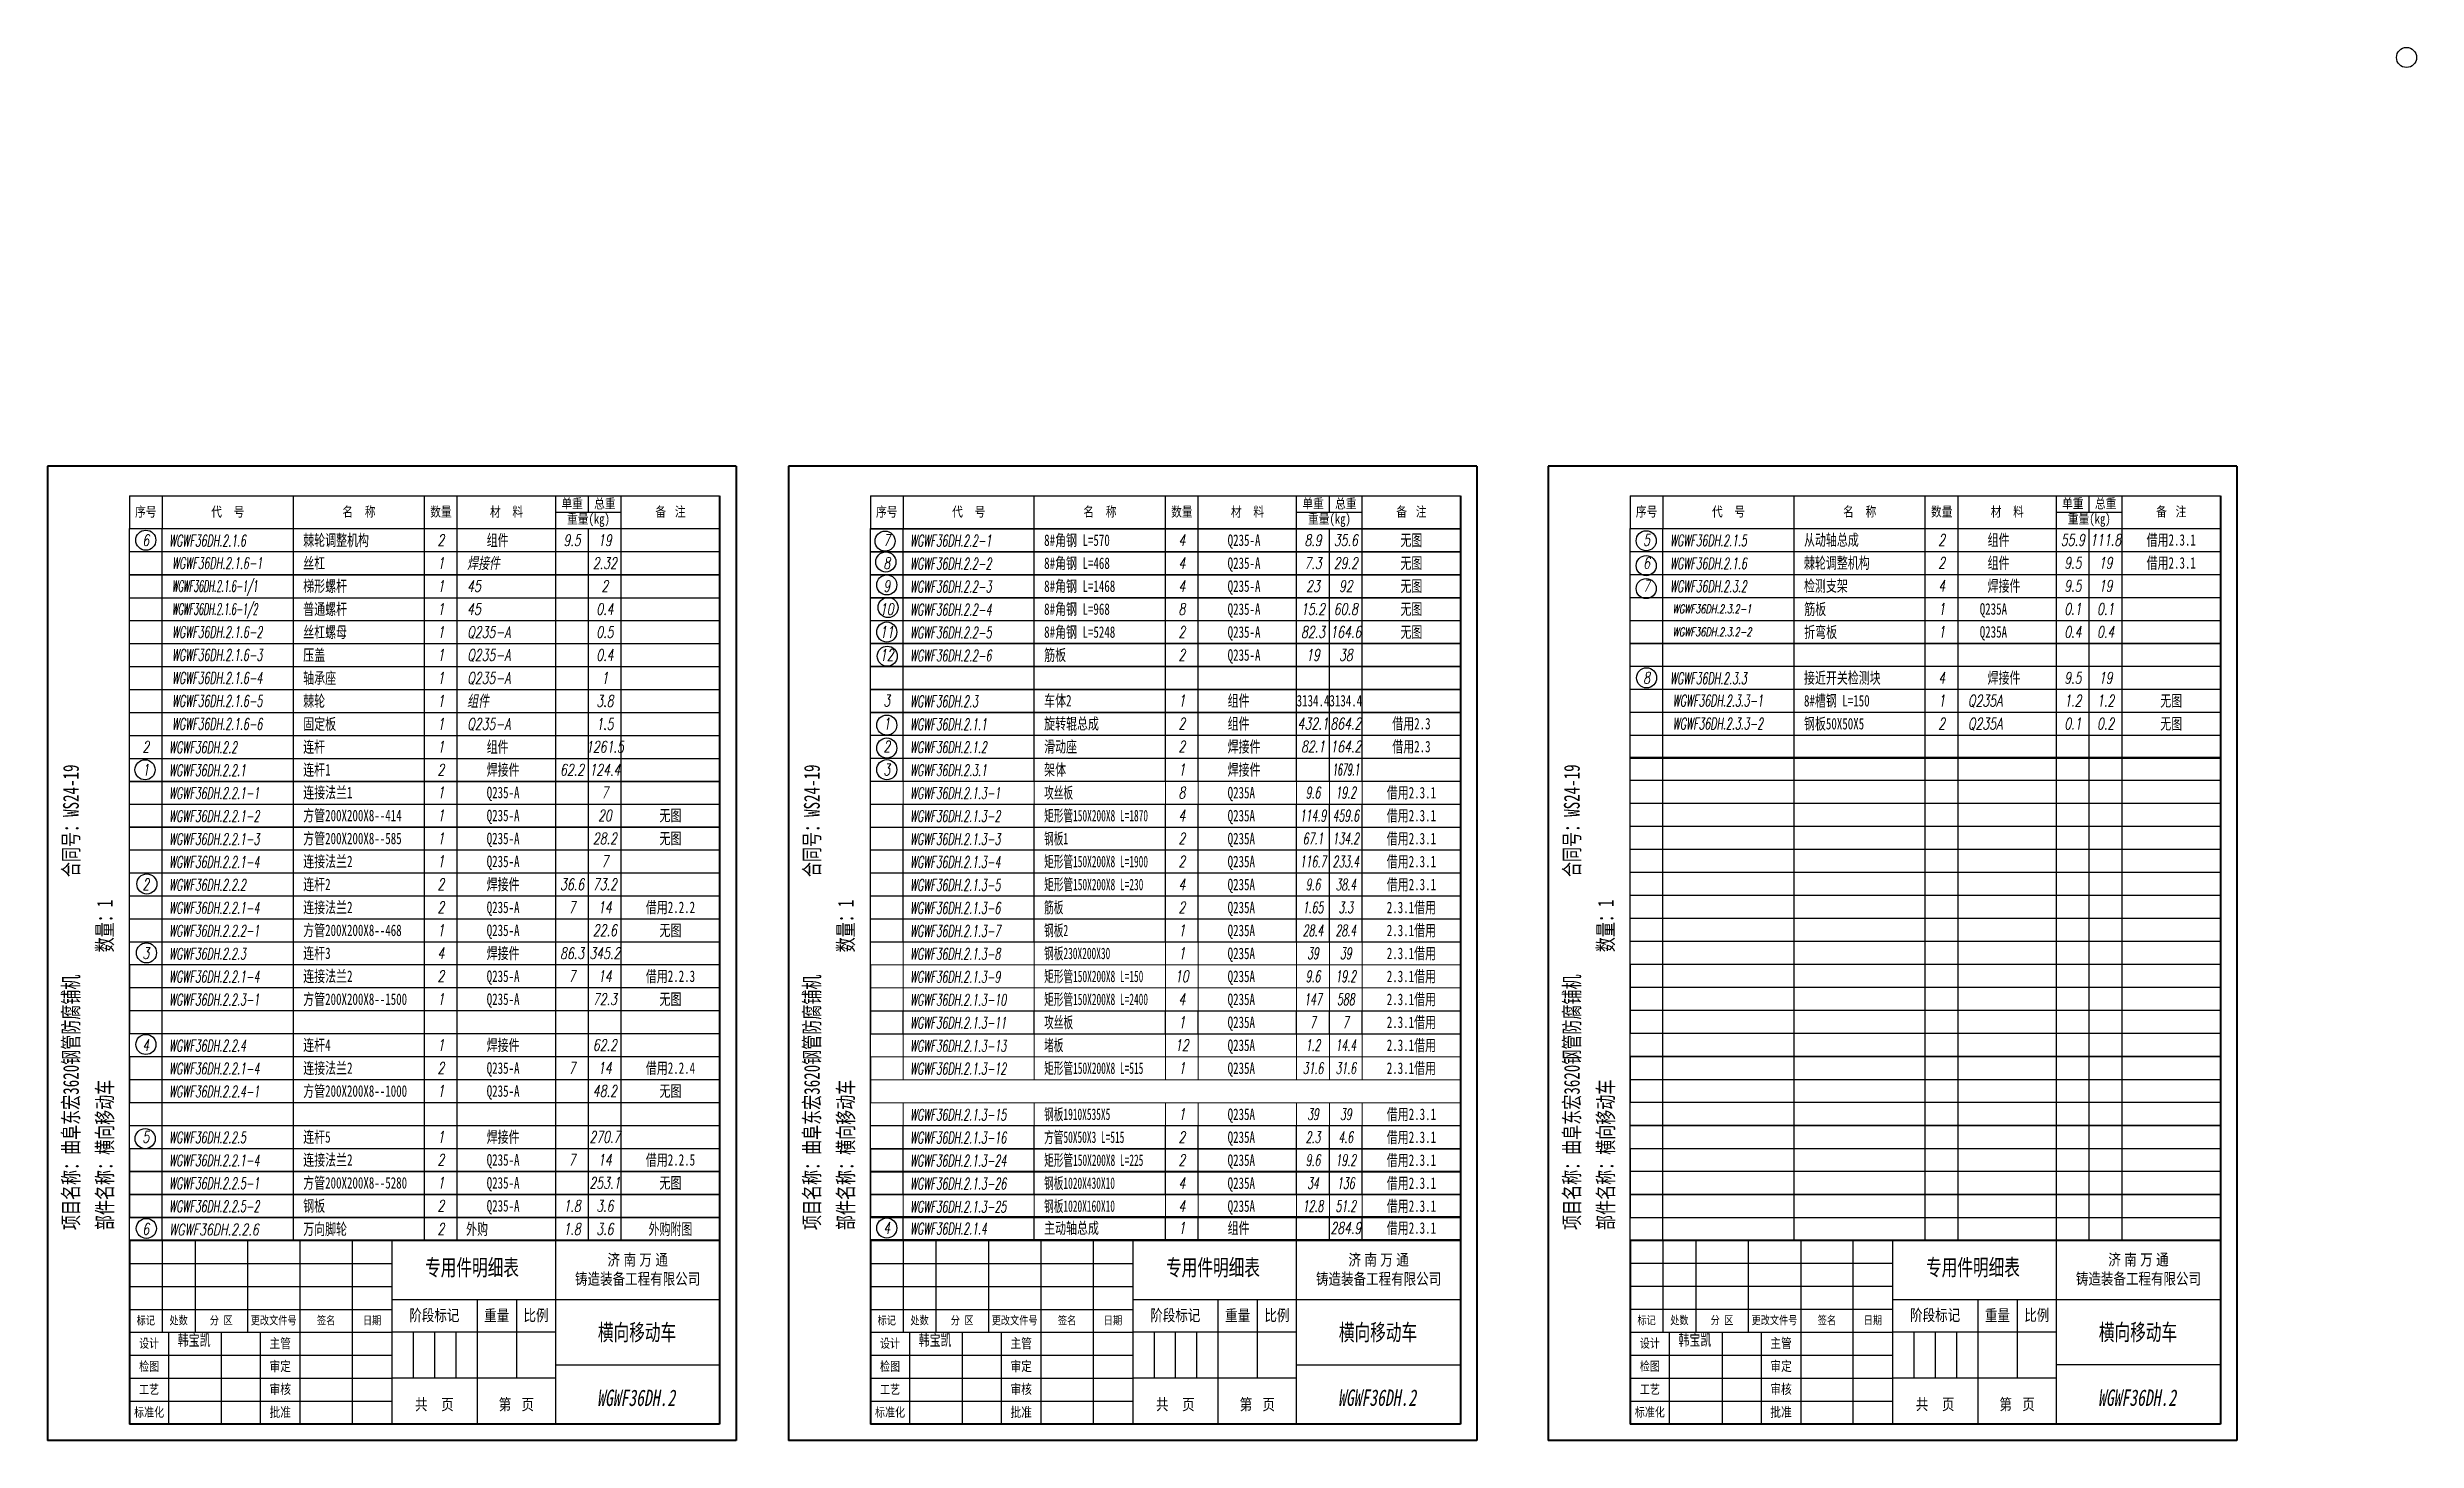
# Model space of a CAD drawing. Header units: millimetres. Extents: x 41246 to 169465, y -141938 to 36614.
# Drawn here: x 151200 to 169263, y -132359 to -121741 of the extents above; entities that cross this region are included whole.
import ezdxf
from ezdxf.enums import TextEntityAlignment as Align

# ---------------------------------------------------------------- set-up
doc = ezdxf.new("R2010")
doc.units = ezdxf.units.MM
for name, color, linetype, lineweight in [('S', 7, 'Continuous', 35), ('明细表线', 1, 'Continuous', 13), ('粗实线', 7, 'Continuous', 40)]:
    doc.layers.add(name, color=color, linetype=linetype, lineweight=lineweight)
for name, color, linetype in [('标注层', 3, 'Continuous'), ('标注线', 3, 'Continuous'), ('细实线', 4, 'Continuous')]:
    doc.layers.add(name, color=color, linetype=linetype)
doc.styles.get("Standard").update_dxf_attribs({"font": '', "width": 0.8})
doc.styles.add('文字', font='', dxfattribs={"width": 0.7})
doc.styles.add('标注', font='italic.shx', dxfattribs={"width": 0.7, "bigfont": 'AllInOneBig.shx'})
doc.styles.get('Standard').set_extended_font_data('SimSun')
doc.styles.get('文字').set_extended_font_data('SimSun')

msp = doc.modelspace()

# ---------------------------------------------------------------- texts
at = {"layer": '标注层', "char_height": 178.08, "width": 7479.78, "attachment_point": 1, "rotation": 90, "style": '文字'}
for insert in [(151319, -130755), (156968, -130755), (162762, -130754)]:
    msp.add_mtext('{\\H0.6739x;项目名称：曲阜东宏3620钢管防腐铺机             合同号：WS24-19\\P部件名称：横向移动车                 数量：1    }\u3000\u3000\u3000', dxfattribs=dict(at, insert=insert))

# ---------------------------------------------------------------- blocks, each defined once
blk = doc.blocks.new('明细表头')
for p, q in [((0, 10), (180, 10)), ((0, 10), (0, 0)), ((10, 10), (10, 0)), ((50, 0), (50, 10)), ((90, 0), (90, 10)), ((100, 0), (100, 10)), ((130, 0), (130, 10)), ((140, 5), (140, 10)), ((150, 0), (150, 10)), ((180, 10), (180, 0)), ((0, 0), (180, 0)), ((130, 5), (150, 5))]:
    blk.add_line(p, q)
at = {"char_height": 3, "attachment_point": 5}
for s, insert in [('{\\f\uffbfﾬￌﾣﾤ_GB2312|b0|i0|c134|p49;单重}', (135, 7.5)), ('{\\f\uffbfﾬￌﾣﾤ_GB2312|b0|i0|c134|p49;总重}', (145, 7.5)), ('{\\f\uffbfﾬￌﾣﾤ_GB2312|b0|i0|c134|p49;序号}', (5, 5)), ('{\\f\uffbfﾬￌﾣﾤ_GB2312|b0|i0|c134|p49;代    号}', (30, 5)), ('{\\f\uffbfﾬￌﾣﾤ_GB2312|b0|i0|c134|p49;名    称}', (70, 5)), ('{\\f\uffbfﾬￌﾣﾤ_GB2312|b0|i0|c134|p49;数量}', (95, 5)), ('{\\f\uffbfﾬￌﾣﾤ_GB2312|b0|i0|c134|p49;材    料}', (115, 5)), ('{\\f\uffbfﾬￌﾣﾤ_GB2312|b0|i0|c134|p49;重量}(kg)', (140, 2.5)), ('{\\f\uffbfﾬￌﾣﾤ_GB2312|b0|i0|c134|p49;备   注}', (165, 5))]:
    blk.add_mtext(s, dxfattribs=dict(at, insert=insert))
blk = doc.blocks.new('图栏')
at = {"layer": '粗实线'}
for p, q in [((0, 56), (-180, 56)), ((-180, 56), (-180, 0))]:
    blk.add_line(p, q, dxfattribs=at)
at = {"layer": '细实线'}
for p, q in [((-170, 56), (-170, 28)), ((-160, 56), (-160, 28)), ((-144, 56), (-144, 28)), ((-128, 56), (-128, 0)), ((-112, 0), (-112, 56)), ((-100, 56), (-100, 0)), ((-50, 0), (-50, 56)), ((-180, 49), (-100, 49)), ((-180, 42), (-100, 42)), ((-100, 38), (-50, 38)), ((-74, 38), (-74, 0)), ((-62, 38), (-62, 14)), ((-50, 38), (0, 38)), ((-180, 35), (-100, 35)), ((-180, 28), (-100, 28)), ((-168, 0), (-168, 28)), ((-152, 28), (-152, 0)), ((-140, 0), (-140, 28)), ((-50, 28), (-100, 28)), ((-93.5, 28), (-93.5, 14)), ((-87, 28), (-87, 14)), ((-80.5, 28), (-80.5, 14)), ((-180, 21), (-100, 21)), ((0, 18), (-50, 18)), ((-180, 14), (-100, 14)), ((-50, 14), (-100, 14)), ((-50, 0), (-50, 9)), ((-180, 7), (-100, 7))]:
    blk.add_line(p, q, dxfattribs=at)
at = {"insert": (-165.27, 27.41), "char_height": 3.5, "width": 10.6759, "attachment_point": 1, "style": '文字'}
blk.add_mtext('韩宝凯', dxfattribs=at)
at = {"layer": '细实线', "attachment_point": 5}
for s, insert, char_height, width in [('{\\f\uffbfﾬￌﾣﾤ_GB2312|b0|i0|c134|p49;济 南 万 通\\P铸造装备工程有限公司}', (-25, 47), 3.5, 50), ('{\\f\uffbfﾬￌﾣﾤ_GB2312|b0|i0|c134|p49;标记}', (-175, 31.5), 2.5, 15), ('处数', (-165, 31.5), 2.5, 15), ('分 区', (-152, 31.5), 2.5, 15), ('{\\f\uffbfﾬￌﾣﾤ_GB2312|b0|i0|c134|p49;签名}', (-120, 31.5), 2.5, 15), ('{\\f\uffbfﾬￌﾣﾤ_GB2312|b0|i0|c134|p49;日期}', (-106, 31.5), 2.5, 15), ('{\\f\uffbfﾬￌﾣﾤ_GB2312|b0|i0|c134|p49;阶段标记}', (-87, 33), 3.5, 26), ('{\\f\uffbfﾬￌﾣﾤ_GB2312|b0|i0|c134|p49;重量}', (-68, 33), 3.5, 12), ('比例', (-56, 33), 3.5, 12), ('{\\f\uffbfﾬￌﾣﾤ_GB2312|b0|i0|c134|p49;设计}', (-174, 24.5), 2.8, 10), ('{\\f\uffbfﾬￌﾣﾤ_GB2312|b0|i0|c134|p49;主管}', (-134, 24.5), 3, 10), ('{\\f\uffbfﾬￌﾣﾤ_GB2312|b0|i0|c134|p49;检图}', (-174, 17.5), 2.8, 10), ('{\\f\uffbfﾬￌﾣﾤ_GB2312|b0|i0|c134|p49;审定}', (-134, 17.5), 3, 10), ('{\\f\uffbfﾬￌﾣﾤ_GB2312|b0|i0|c134|p49;工艺}', (-174, 10.5), 2.8, 10), ('{\\f\uffbfﾬￌﾣﾤ_GB2312|b0|i0|c134|p49;审核}', (-134, 10.5), 3, 10), ('{\\f\uffbfﾬￌﾣﾤ_GB2312|b0|i0|c134|p49;共    页}', (-87, 5.82), 3.5, 26), ('{\\f\uffbfﾬￌﾣﾤ_GB2312|b0|i0|c134|p49;第   页}', (-62, 5.82), 3.5, 24), ('{\\fￋￎￌﾣﾤ|b0|i0|c134|p2;标准化}', (-174, 3.5), 2.8, 10), ('{\\f\uffbfﾬￌﾣﾤ_GB2312|b0|i0|c134|p49;批准}', (-134, 3.5), 3, 10)]:
    blk.add_mtext(s, dxfattribs=dict(at, insert=insert, char_height=char_height, width=width))
at = {"layer": '细实线', "insert": (-136, 31.5), "char_height": 2.5, "width": 15, "attachment_point": 5, "line_spacing_factor": 0.8}
blk.add_mtext('{\\fￋￎￌﾣﾤ|b0|i0|c134|p2;更改文件号}', dxfattribs=at)
at = {"layer": '细实线', "width": 0.8, "flags": 8}
for tag, height, p in [('Q', 5, (-75.13, 47.19)), ('名称', 5, (-25.19, 28)), ('姓名', 3, (-159.93, 24.36)), ('DATA', 3, (-146.06, 24.09)), ('KG', 3.5, (-68.19, 21.34)), ('Y', 3.5, (-55.74, 20.78)), ('姓名', 3, (-159.93, 17.36)), ('DATA', 3, (-146.06, 17.09)), ('姓名', 3, (-119.93, 10.36)), ('DATA', 3, (-106.06, 10.09)), ('Z', 3.5, (-87.28, 5.59)), ('X', 3.5, (-62.27, 5.8)), ('N', 7, (-25.47, 8.06)), ('姓名', 3, (-119.93, 3.36)), ('DATA', 3, (-106.06, 3.09))]:
    blk.add_attdef(tag, text='', height=height, dxfattribs=at).set_placement(p, align=Align.MIDDLE_CENTER)
blk = doc.blocks.new('明细表')
for p, q in [((0, 7), (180, 7)), ((0, 0), (0, 7)), ((0, 0), (180, 0)), ((10, 0), (10, 7)), ((50, 0), (50, 7)), ((90, 0), (90, 7)), ((100, 0), (100, 7)), ((130, 0), (130, 7)), ((140, 0), (140, 7)), ((150, 0), (150, 7)), ((180, 0), (180, 7))]:
    blk.add_line(p, q)
at = {"width": 0.7, "flags": 8}
for tag, style, p in [('1', '标注', (5, 3.5)), ('4', '标注', (95, 3.5)), ('6', '标注', (135, 3.5)), ('7', '标注', (145, 3.5)), ('8', '文字', (165, 3.5))]:
    blk.add_attdef(tag, text='', height=3.5, dxfattribs=dict(at, style=style)).set_placement(p, align=Align.MIDDLE_CENTER)
at = {"color": 141, "flags": 8}
for tag, style, width, p in [('2', '标注', 0.6, (13, 3.5)), ('3', '文字', 0.7, (53, 3.5)), ('5', '标注', 0.7, (103, 3.5))]:
    blk.add_attdef(tag, text='', height=3.5, dxfattribs=dict(at, style=style, width=width)).set_placement(p, align=Align.MIDDLE_LEFT)

# ---------------------------------------------------------------- linework, layer by layer
at = {"layer": 'S'}
for p, q in [((156325, -128734), (156325, -129784)), ((161974, -128734), (161974, -129784)), ((167767, -128733), (167767, -129783))]:
    msp.add_line(p, q, dxfattribs=at)
at = {"layer": '标注层'}
for p, q in [((151825, -130834), (151825, -125409)), ((157474, -130834), (157474, -125409)), ((163267, -130833), (163267, -125408)), ((156325, -130659), (156325, -130134)), ((161974, -130659), (161974, -130134)), ((167767, -130658), (167767, -130133))]:
    msp.add_line(p, q, dxfattribs=at)
at = {"layer": '标注线'}
for centre in [(169186, -121818), (151950, -125497), (157586, -125504), (163389, -125501), (157592, -125663), (163389, -125691), (157599, -125838), (163389, -125866), (157609, -126010), (157599, -126197), (157603, -126381), (163392, -126546), (157599, -126906), (157599, -127081), (151944, -127247), (157599, -127246), (151958, -128117), (151955, -128642), (151951, -129340), (151945, -130058), (151954, -130742), (157599, -130739)]:
    msp.add_circle(centre, 76.6, dxfattribs=at)
at = {"layer": '粗实线'}
for p, q in [((156450, -124934), (151200, -124934)), ((151200, -124934), (151200, -132359)), ((156450, -124934), (156450, -132359)), ((156450, -124934), (156450, -132359)), ((156450, -124934), (156450, -132359)), ((162099, -124934), (156849, -124934)), ((156849, -124934), (156849, -132359)), ((162099, -124934), (162099, -132359)), ((162099, -124934), (162099, -132359)), ((162099, -124934), (162099, -132359)), ((167892, -124933), (162642, -124933)), ((162642, -124933), (162642, -132358)), ((167892, -124933), (167892, -132358)), ((167892, -124933), (167892, -132358)), ((167892, -124933), (167892, -132358)), ((156325, -125159), (156325, -132234)), ((161974, -125159), (161974, -132234)), ((167767, -125158), (167767, -132233)), ((156450, -132359), (151200, -132359)), ((156325, -132234), (151825, -132234)), ((162099, -132359), (156849, -132359)), ((161974, -132234), (157474, -132234)), ((167892, -132358), (162642, -132358)), ((167767, -132233), (163267, -132233))]:
    msp.add_line(p, q, dxfattribs=at)
at = {"layer": '细实线'}
for p, q in [((151825, -128734), (151825, -129259)), ((151825, -128734), (151825, -129259)), ((157474, -128734), (157474, -129259)), ((157474, -128734), (157474, -129259)), ((163267, -128733), (163267, -129258)), ((163267, -128733), (163267, -129258)), ((151825, -129434), (151825, -129784)), ((151825, -129434), (151825, -129784)), ((157474, -129434), (157474, -129784)), ((157474, -129434), (157474, -129784)), ((163267, -129433), (163267, -129783)), ((163267, -129433), (163267, -129783)), ((151825, -130134), (151825, -130659)), ((151825, -130134), (151825, -130659)), ((157474, -130134), (157474, -130659)), ((157474, -130134), (157474, -130659)), ((163267, -130133), (163267, -130658)), ((163267, -130133), (163267, -130658))]:
    msp.add_line(p, q, dxfattribs=at)

# ---------------------------------------------------------------- block references
at = {"layer": '明细表线'}
ref = msp.add_blockref('明细表', (157474, -127508), dxfattribs=dict(at, xscale=24.99987090471146, yscale=24.99987090471146, zscale=24.99987090471146))
ref.add_attrib('2', 'WGWF36DH.2.1.3-1', dxfattribs={"layer": '0', "color": 141, "height": 87.5, "style": '标注', "width": 0.6, "flags": 8}).set_placement((157777, -127425), align=Align.MIDDLE_LEFT)
ref.add_attrib('3', '攻丝板', dxfattribs={"layer": '0', "color": 141, "height": 87.5, "style": '文字', "width": 0.6, "flags": 8}).set_placement((158799, -127421), align=Align.MIDDLE_LEFT)
ref.add_attrib('4', '8', dxfattribs={"layer": '0', "height": 87.5, "style": '标注', "width": 0.7, "flags": 8}).set_placement((159849, -127421), align=Align.MIDDLE_CENTER)
ref.add_attrib('5', 'Q235A', dxfattribs={"layer": '0', "color": 141, "height": 87.5, "style": '文字', "width": 0.7, "flags": 8}).set_placement((160198, -127421), align=Align.MIDDLE_LEFT)
ref.add_attrib('6', '9.6', dxfattribs={"layer": '0', "height": 87.5, "style": '标注', "width": 0.6, "flags": 8}).set_placement((160849, -127421), align=Align.MIDDLE_CENTER)
ref.add_attrib('7', '19.2', dxfattribs={"layer": '0', "height": 87.5, "style": '标注', "width": 0.6, "flags": 8}).set_placement((161099, -127421), align=Align.MIDDLE_CENTER)
ref.add_attrib('8', '借用2.3.1', dxfattribs={"layer": '0', "height": 87.5, "style": '文字', "width": 0.7, "flags": 8}).set_placement((161599, -127421), align=Align.MIDDLE_CENTER)
ref = msp.add_blockref('明细表', (157474, -128733), dxfattribs=dict(at, xscale=24.99987090471146, yscale=24.99987090471146, zscale=24.99987090471146))
ref.add_attrib('2', 'WGWF36DH.2.1.3-8', dxfattribs={"layer": '0', "color": 141, "height": 87.5, "style": '标注', "width": 0.6, "flags": 8}).set_placement((157777, -128650), align=Align.MIDDLE_LEFT)
ref.add_attrib('3', '钢板230X200X30', dxfattribs={"layer": '0', "color": 141, "height": 87.5, "style": '文字', "width": 0.6, "flags": 8}).set_placement((158799, -128646), align=Align.MIDDLE_LEFT)
ref.add_attrib('4', '1', dxfattribs={"layer": '0', "height": 87.5, "style": '标注', "width": 0.7, "flags": 8}).set_placement((159849, -128646), align=Align.MIDDLE_CENTER)
ref.add_attrib('5', 'Q235A', dxfattribs={"layer": '0', "color": 141, "height": 87.5, "style": '文字', "width": 0.7, "flags": 8}).set_placement((160198, -128646), align=Align.MIDDLE_LEFT)
ref.add_attrib('6', '39', dxfattribs={"layer": '0', "height": 87.5, "style": '标注', "width": 0.6, "flags": 8}).set_placement((160849, -128646), align=Align.MIDDLE_CENTER)
ref.add_attrib('7', '39', dxfattribs={"layer": '0', "height": 87.5, "style": '标注', "width": 0.6, "flags": 8}).set_placement((161099, -128646), align=Align.MIDDLE_CENTER)
ref.add_attrib('8', '2.3.1借用', dxfattribs={"layer": '0', "height": 87.5, "style": '文字', "width": 0.7, "flags": 8}).set_placement((161599, -128646), align=Align.MIDDLE_CENTER)
ref = msp.add_blockref('明细表', (157474, -128908), dxfattribs=dict(at, xscale=24.99987090471146, yscale=24.99987090471146, zscale=24.99987090471146))
ref.add_attrib('2', 'WGWF36DH.2.1.3-9', dxfattribs={"layer": '0', "color": 141, "height": 87.5, "style": '标注', "width": 0.6, "flags": 8}).set_placement((157777, -128825), align=Align.MIDDLE_LEFT)
ref.add_attrib('3', '矩形管150X200X8 L=150', dxfattribs={"layer": '0', "color": 141, "height": 87.5, "style": '文字', "width": 0.6, "flags": 8}).set_placement((158799, -128821), align=Align.MIDDLE_LEFT)
ref.add_attrib('4', '10', dxfattribs={"layer": '0', "height": 87.5, "style": '标注', "width": 0.7, "flags": 8}).set_placement((159849, -128821), align=Align.MIDDLE_CENTER)
ref.add_attrib('5', 'Q235A', dxfattribs={"layer": '0', "color": 141, "height": 87.5, "style": '文字', "width": 0.7, "flags": 8}).set_placement((160198, -128821), align=Align.MIDDLE_LEFT)
ref.add_attrib('6', '9.6', dxfattribs={"layer": '0', "height": 87.5, "style": '标注', "width": 0.6, "flags": 8}).set_placement((160849, -128821), align=Align.MIDDLE_CENTER)
ref.add_attrib('7', '19.2', dxfattribs={"layer": '0', "height": 87.5, "style": '标注', "width": 0.6, "flags": 8}).set_placement((161099, -128821), align=Align.MIDDLE_CENTER)
ref.add_attrib('8', '2.3.1借用', dxfattribs={"layer": '0', "height": 87.5, "style": '文字', "width": 0.7, "flags": 8}).set_placement((161599, -128821), align=Align.MIDDLE_CENTER)
ref = msp.add_blockref('明细表', (157474, -129083), dxfattribs=dict(at, xscale=24.99987090471146, yscale=24.99987090471146, zscale=24.99987090471146))
ref.add_attrib('2', 'WGWF36DH.2.1.3-10', dxfattribs={"layer": '0', "color": 141, "height": 87.5, "style": '标注', "width": 0.6, "flags": 8}).set_placement((157777, -129000), align=Align.MIDDLE_LEFT)
ref.add_attrib('3', '矩形管150X200X8 L=2400', dxfattribs={"layer": '0', "color": 141, "height": 87.5, "style": '文字', "width": 0.6, "flags": 8}).set_placement((158799, -128996), align=Align.MIDDLE_LEFT)
ref.add_attrib('4', '4', dxfattribs={"layer": '0', "height": 87.5, "style": '标注', "width": 0.7, "flags": 8}).set_placement((159849, -128996), align=Align.MIDDLE_CENTER)
ref.add_attrib('5', 'Q235A', dxfattribs={"layer": '0', "color": 141, "height": 87.5, "style": '文字', "width": 0.7, "flags": 8}).set_placement((160198, -128996), align=Align.MIDDLE_LEFT)
ref.add_attrib('6', '147', dxfattribs={"layer": '0', "height": 87.5, "style": '标注', "width": 0.6, "flags": 8}).set_placement((160849, -128996), align=Align.MIDDLE_CENTER)
ref.add_attrib('7', '588', dxfattribs={"layer": '0', "height": 87.5, "style": '标注', "width": 0.6, "flags": 8}).set_placement((161099, -128996), align=Align.MIDDLE_CENTER)
ref.add_attrib('8', '2.3.1借用', dxfattribs={"layer": '0', "height": 87.5, "style": '文字', "width": 0.7, "flags": 8}).set_placement((161599, -128996), align=Align.MIDDLE_CENTER)
ref = msp.add_blockref('明细表', (157474, -129434), dxfattribs=dict(at, xscale=24.99987090471146, yscale=24.99987090471146, zscale=24.99987090471146))
ref.add_attrib('2', 'WGWF36DH.2.1.3-13', dxfattribs={"layer": '0', "color": 141, "height": 87.5, "style": '标注', "width": 0.6, "flags": 8}).set_placement((157777, -129351), align=Align.MIDDLE_LEFT)
ref.add_attrib('3', '堵板', dxfattribs={"layer": '0', "color": 141, "height": 87.5, "style": '文字', "width": 0.6, "flags": 8}).set_placement((158799, -129346), align=Align.MIDDLE_LEFT)
ref.add_attrib('4', '12', dxfattribs={"layer": '0', "height": 87.5, "style": '标注', "width": 0.7, "flags": 8}).set_placement((159849, -129346), align=Align.MIDDLE_CENTER)
ref.add_attrib('5', 'Q235A', dxfattribs={"layer": '0', "color": 141, "height": 87.5, "style": '文字', "width": 0.7, "flags": 8}).set_placement((160198, -129346), align=Align.MIDDLE_LEFT)
ref.add_attrib('6', '1.2', dxfattribs={"layer": '0', "height": 87.5, "style": '标注', "width": 0.6, "flags": 8}).set_placement((160849, -129346), align=Align.MIDDLE_CENTER)
ref.add_attrib('7', '14.4', dxfattribs={"layer": '0', "height": 87.5, "style": '标注', "width": 0.6, "flags": 8}).set_placement((161099, -129346), align=Align.MIDDLE_CENTER)
ref.add_attrib('8', '2.3.1借用', dxfattribs={"layer": '0', "height": 87.5, "style": '文字', "width": 0.7, "flags": 8}).set_placement((161599, -129346), align=Align.MIDDLE_CENTER)
ref = msp.add_blockref('明细表', (157474, -129609), dxfattribs=dict(at, xscale=24.99987090471146, yscale=24.99987090471146, zscale=24.99987090471146))
ref.add_attrib('2', 'WGWF36DH.2.1.3-12', dxfattribs={"layer": '0', "color": 141, "height": 87.5, "style": '标注', "width": 0.6, "flags": 8}).set_placement((157777, -129525), align=Align.MIDDLE_LEFT)
ref.add_attrib('3', '矩形管150X200X8 L=515', dxfattribs={"layer": '0', "color": 141, "height": 87.5, "style": '文字', "width": 0.6, "flags": 8}).set_placement((158799, -129521), align=Align.MIDDLE_LEFT)
ref.add_attrib('4', '1', dxfattribs={"layer": '0', "height": 87.5, "style": '标注', "width": 0.7, "flags": 8}).set_placement((159849, -129521), align=Align.MIDDLE_CENTER)
ref.add_attrib('5', 'Q235A', dxfattribs={"layer": '0', "color": 141, "height": 87.5, "style": '文字', "width": 0.7, "flags": 8}).set_placement((160198, -129521), align=Align.MIDDLE_LEFT)
ref.add_attrib('6', '31.6', dxfattribs={"layer": '0', "height": 87.5, "style": '标注', "width": 0.6, "flags": 8}).set_placement((160849, -129521), align=Align.MIDDLE_CENTER)
ref.add_attrib('7', '31.6', dxfattribs={"layer": '0', "height": 87.5, "style": '标注', "width": 0.6, "flags": 8}).set_placement((161099, -129521), align=Align.MIDDLE_CENTER)
ref.add_attrib('8', '2.3.1借用', dxfattribs={"layer": '0', "height": 87.5, "style": '文字', "width": 0.7, "flags": 8}).set_placement((161599, -129521), align=Align.MIDDLE_CENTER)
ref = msp.add_blockref('明细表', (157474, -129960), dxfattribs=dict(at, xscale=24.99987500061979, yscale=24.99987500061979, zscale=24.99987500061979))
ref.add_attrib('2', 'WGWF36DH.2.1.3-15', dxfattribs={"layer": '0', "color": 141, "height": 87.5, "style": '标注', "width": 0.6, "flags": 8}).set_placement((157777, -129876), align=Align.MIDDLE_LEFT)
ref.add_attrib('3', '钢板1910X535X5', dxfattribs={"layer": '0', "color": 141, "height": 87.5, "style": '文字', "width": 0.6, "flags": 8}).set_placement((158799, -129872), align=Align.MIDDLE_LEFT)
ref.add_attrib('4', '1', dxfattribs={"layer": '0', "height": 87.5, "style": '标注', "width": 0.7, "flags": 8}).set_placement((159849, -129872), align=Align.MIDDLE_CENTER)
ref.add_attrib('5', 'Q235A', dxfattribs={"layer": '0', "color": 141, "height": 87.5, "style": '文字', "width": 0.7, "flags": 8}).set_placement((160198, -129872), align=Align.MIDDLE_LEFT)
ref.add_attrib('6', '39', dxfattribs={"layer": '0', "height": 87.5, "style": '标注', "width": 0.6, "flags": 8}).set_placement((160849, -129872), align=Align.MIDDLE_CENTER)
ref.add_attrib('7', '39', dxfattribs={"layer": '0', "height": 87.5, "style": '标注', "width": 0.6, "flags": 8}).set_placement((161099, -129872), align=Align.MIDDLE_CENTER)
ref.add_attrib('8', '借用2.3.1', dxfattribs={"layer": '0', "height": 87.5, "style": '文字', "width": 0.7, "flags": 8}).set_placement((161599, -129872), align=Align.MIDDLE_CENTER)
ref = msp.add_blockref('明细表', (157474, -130135), dxfattribs=dict(at, xscale=24.99987500061979, yscale=24.99987500061979, zscale=24.99987500061979))
ref.add_attrib('2', 'WGWF36DH.2.1.3-16', dxfattribs={"layer": '0', "color": 141, "height": 87.5, "style": '标注', "width": 0.6, "flags": 8}).set_placement((157777, -130051), align=Align.MIDDLE_LEFT)
ref.add_attrib('3', '方管50X50X3 L=515', dxfattribs={"layer": '0', "color": 141, "height": 87.5, "style": '文字', "width": 0.6, "flags": 8}).set_placement((158799, -130047), align=Align.MIDDLE_LEFT)
ref.add_attrib('4', '2', dxfattribs={"layer": '0', "height": 87.5, "style": '标注', "width": 0.7, "flags": 8}).set_placement((159849, -130047), align=Align.MIDDLE_CENTER)
ref.add_attrib('5', 'Q235A', dxfattribs={"layer": '0', "color": 141, "height": 87.5, "style": '文字', "width": 0.7, "flags": 8}).set_placement((160198, -130047), align=Align.MIDDLE_LEFT)
ref.add_attrib('6', '2.3', dxfattribs={"layer": '0', "height": 87.5, "style": '标注', "width": 0.6, "flags": 8}).set_placement((160849, -130047), align=Align.MIDDLE_CENTER)
ref.add_attrib('7', '4.6', dxfattribs={"layer": '0', "height": 87.5, "style": '标注', "width": 0.6, "flags": 8}).set_placement((161099, -130047), align=Align.MIDDLE_CENTER)
ref.add_attrib('8', '借用2.3.1', dxfattribs={"layer": '0', "height": 87.5, "style": '文字', "width": 0.7, "flags": 8}).set_placement((161599, -130047), align=Align.MIDDLE_CENTER)
ref = msp.add_blockref('明细表', (157474, -130485), dxfattribs=dict(at, xscale=24.99987432744819, yscale=24.99987432744819, zscale=24.99987432744819))
ref.add_attrib('2', 'WGWF36DH.2.1.3-26', dxfattribs={"layer": '0', "color": 141, "height": 87.5, "style": '标注', "width": 0.6, "flags": 8}).set_placement((157777, -130401), align=Align.MIDDLE_LEFT)
ref.add_attrib('3', '钢板1020X430X10', dxfattribs={"layer": '0', "color": 141, "height": 87.5, "style": '文字', "width": 0.6, "flags": 8}).set_placement((158799, -130397), align=Align.MIDDLE_LEFT)
ref.add_attrib('4', '4', dxfattribs={"layer": '0', "height": 87.5, "style": '标注', "width": 0.7, "flags": 8}).set_placement((159849, -130397), align=Align.MIDDLE_CENTER)
ref.add_attrib('5', 'Q235A', dxfattribs={"layer": '0', "color": 141, "height": 87.5, "style": '文字', "width": 0.7, "flags": 8}).set_placement((160198, -130397), align=Align.MIDDLE_LEFT)
ref.add_attrib('6', '34', dxfattribs={"layer": '0', "height": 87.5, "style": '标注', "width": 0.6, "flags": 8}).set_placement((160849, -130397), align=Align.MIDDLE_CENTER)
ref.add_attrib('7', '136', dxfattribs={"layer": '0', "height": 87.5, "style": '标注', "width": 0.6, "flags": 8}).set_placement((161099, -130397), align=Align.MIDDLE_CENTER)
ref.add_attrib('8', '借用2.3.1', dxfattribs={"layer": '0', "height": 87.5, "style": '文字', "width": 0.7, "flags": 8}).set_placement((161599, -130397), align=Align.MIDDLE_CENTER)
ref = msp.add_blockref('明细表', (157474, -130660), dxfattribs=dict(at, xscale=24.99987432744819, yscale=24.99987432744819, zscale=24.99987432744819))
ref.add_attrib('2', 'WGWF36DH.2.1.3-25', dxfattribs={"layer": '0', "color": 141, "height": 87.5, "style": '标注', "width": 0.6, "flags": 8}).set_placement((157777, -130577), align=Align.MIDDLE_LEFT)
ref.add_attrib('3', '钢板1020X160X10', dxfattribs={"layer": '0', "color": 141, "height": 87.5, "style": '文字', "width": 0.6, "flags": 8}).set_placement((158799, -130572), align=Align.MIDDLE_LEFT)
ref.add_attrib('4', '4', dxfattribs={"layer": '0', "height": 87.5, "style": '标注', "width": 0.7, "flags": 8}).set_placement((159849, -130572), align=Align.MIDDLE_CENTER)
ref.add_attrib('5', 'Q235A', dxfattribs={"layer": '0', "color": 141, "height": 87.5, "style": '文字', "width": 0.7, "flags": 8}).set_placement((160198, -130572), align=Align.MIDDLE_LEFT)
ref.add_attrib('6', '12.8', dxfattribs={"layer": '0', "height": 87.5, "style": '标注', "width": 0.6, "flags": 8}).set_placement((160849, -130572), align=Align.MIDDLE_CENTER)
ref.add_attrib('7', '51.2', dxfattribs={"layer": '0', "height": 87.5, "style": '标注', "width": 0.6, "flags": 8}).set_placement((161099, -130572), align=Align.MIDDLE_CENTER)
ref.add_attrib('8', '借用2.3.1', dxfattribs={"layer": '0', "height": 87.5, "style": '文字', "width": 0.7, "flags": 8}).set_placement((161599, -130572), align=Align.MIDDLE_CENTER)
at = {"layer": '标注层', "xscale": 25, "yscale": 25, "zscale": 25}
for p in [(151825, -125409), (157474, -125409), (163267, -125408)]:
    msp.add_blockref('明细表头', p, dxfattribs=at)
at = {"layer": '标注层', "xscale": 24.99999986070923, "yscale": 24.99999986070923, "zscale": 24.99999986070923}
for p, values in [((163267, -126808), {'2': 'WGWF36DH.2.3.3-1', '3': '8#槽钢 L=150', '4': '1', '5': 'Q235A', '6': '1.2', '7': '1.2', '8': '无图'}), ((163267, -126983), {'2': 'WGWF36DH.2.3.3-2', '3': '钢板50X50X5', '4': '2', '5': 'Q235A', '6': '0.1', '7': '0.2', '8': '无图'})]:
    msp.add_blockref('明细表', p, dxfattribs=at).add_auto_attribs(values)
at = {"layer": '标注层'}
ref = msp.add_blockref('图栏', (156325, -132234), dxfattribs=dict(at, xscale=25, yscale=25, zscale=25))
ref.add_attrib('名称', '横向移动车', dxfattribs={"layer": '细实线', "height": 125, "style": '文字', "oblique": 0.1745, "width": 0.7, "flags": 8}).set_placement((155695, -131534), align=Align.MIDDLE_CENTER)
ref.add_attrib('N', 'WGWF36DH.2', dxfattribs={"layer": '细实线', "height": 125, "style": '文字', "oblique": 10, "width": 0.7, "flags": 8}).set_placement((155688, -132033), align=Align.MIDDLE_CENTER)
ref.add_attrib('材料', '专用件明细表', dxfattribs={"layer": '细实线', "height": 125, "style": '文字', "oblique": 0.1745, "width": 0.7, "flags": 8}).set_placement((154437, -131040), align=Align.MIDDLE_CENTER)
ref = msp.add_blockref('图栏', (161974, -132234), dxfattribs=dict(at, xscale=25, yscale=25, zscale=25))
ref.add_attrib('名称', '横向移动车', dxfattribs={"layer": '细实线', "height": 125, "style": '文字', "oblique": 0.1745, "width": 0.7, "flags": 8}).set_placement((161344, -131534), align=Align.MIDDLE_CENTER)
ref.add_attrib('N', 'WGWF36DH.2', dxfattribs={"layer": '细实线', "height": 125, "style": '文字', "oblique": 10, "width": 0.7, "flags": 8}).set_placement((161337, -132032), align=Align.MIDDLE_CENTER)
ref.add_attrib('材料', '专用件明细表', dxfattribs={"layer": '细实线', "height": 125, "style": '文字', "oblique": 0.1745, "width": 0.7, "flags": 8}).set_placement((160086, -131040), align=Align.MIDDLE_CENTER)
ref = msp.add_blockref('图栏', (167767, -132233), dxfattribs=dict(at, xscale=25, yscale=25, zscale=25))
ref.add_attrib('名称', '横向移动车', dxfattribs={"layer": '细实线', "height": 125, "style": '文字', "oblique": 0.1745, "width": 0.7, "flags": 8}).set_placement((167138, -131533), align=Align.MIDDLE_CENTER)
ref.add_attrib('N', 'WGWF36DH.2', dxfattribs={"layer": '细实线', "height": 125, "style": '文字', "oblique": 10, "width": 0.7, "flags": 8}).set_placement((167131, -132032), align=Align.MIDDLE_CENTER)
ref.add_attrib('材料', '专用件明细表', dxfattribs={"layer": '细实线', "height": 125, "style": '文字', "oblique": 0.1745, "width": 0.7, "flags": 8}).set_placement((165880, -131039), align=Align.MIDDLE_CENTER)
at = {"layer": '标注线'}
ref = msp.add_blockref('明细表', (151825, -125584), dxfattribs=dict(at, xscale=24.99999999999974, yscale=24.99999999999974, zscale=24.99999999999974))
ref.add_attrib('1', '6', dxfattribs={"layer": '0', "height": 87.5, "style": '标注', "width": 0.7, "flags": 8}).set_placement((151950, -125497), align=Align.MIDDLE_CENTER)
ref.add_attrib('2', 'WGWF36DH.2.1.6', dxfattribs={"layer": '0', "color": 141, "height": 87.5, "style": '标注', "width": 0.6, "flags": 8}).set_placement((152128, -125501), align=Align.MIDDLE_LEFT)
ref.add_attrib('3', '棘轮调整机构', dxfattribs={"layer": '0', "color": 141, "height": 87.5, "style": '文字', "width": 0.7, "flags": 8}).set_placement((153150, -125497), align=Align.MIDDLE_LEFT)
ref.add_attrib('4', '2', dxfattribs={"layer": '0', "height": 87.5, "style": '标注', "width": 0.7, "flags": 8}).set_placement((154200, -125497), align=Align.MIDDLE_CENTER)
ref.add_attrib('5', '组件', dxfattribs={"layer": '0', "color": 141, "height": 87.5, "style": '文字', "width": 0.7, "flags": 8}).set_placement((154549, -125497), align=Align.MIDDLE_LEFT)
ref.add_attrib('6', '9.5', dxfattribs={"layer": '0', "height": 87.5, "style": '标注', "width": 0.7, "flags": 8}).set_placement((155200, -125497), align=Align.MIDDLE_CENTER)
ref.add_attrib('7', '19', dxfattribs={"layer": '0', "height": 87.5, "style": '标注', "width": 0.7, "flags": 8}).set_placement((155450, -125497), align=Align.MIDDLE_CENTER)
ref = msp.add_blockref('明细表', (157474, -125585), dxfattribs=dict(at, xscale=24.99999943739399, yscale=24.99999943739399, zscale=24.99999943739399))
ref.add_attrib('1', '7', dxfattribs={"layer": '0', "height": 87.5, "style": '标注', "width": 0.7, "flags": 8}).set_placement((157599, -125497), align=Align.MIDDLE_CENTER)
ref.add_attrib('2', 'WGWF36DH.2.2-1', dxfattribs={"layer": '0', "color": 141, "height": 87.5, "style": '标注', "width": 0.6, "flags": 8}).set_placement((157777, -125501), align=Align.MIDDLE_LEFT)
ref.add_attrib('3', '8#角钢 L=570', dxfattribs={"layer": '0', "color": 141, "height": 87.5, "style": '文字', "width": 0.7, "flags": 8}).set_placement((158799, -125497), align=Align.MIDDLE_LEFT)
ref.add_attrib('4', '4', dxfattribs={"layer": '0', "height": 87.5, "style": '标注', "width": 0.7, "flags": 8}).set_placement((159849, -125497), align=Align.MIDDLE_CENTER)
ref.add_attrib('5', 'Q235-A', dxfattribs={"layer": '0', "color": 141, "height": 87.5, "style": '文字', "width": 0.7, "flags": 8}).set_placement((160198, -125497), align=Align.MIDDLE_LEFT)
ref.add_attrib('6', '8.9', dxfattribs={"layer": '0', "height": 87.5, "style": '标注', "width": 0.7, "flags": 8}).set_placement((160849, -125497), align=Align.MIDDLE_CENTER)
ref.add_attrib('7', '35.6', dxfattribs={"layer": '0', "height": 87.5, "style": '标注', "width": 0.7, "flags": 8}).set_placement((161099, -125497), align=Align.MIDDLE_CENTER)
ref.add_attrib('8', '无图', dxfattribs={"layer": '0', "height": 87.5, "style": '文字', "width": 0.7, "flags": 8}).set_placement((161599, -125497), align=Align.MIDDLE_CENTER)
at = {"layer": '标注线', "color": 3}
ref = msp.add_blockref('明细表', (163267, -125583), dxfattribs=dict(at, xscale=24.99999992873448, yscale=24.99999992873448, zscale=24.99999992873448))
ref.add_attrib('1', '5', dxfattribs={"layer": '0', "height": 87.5, "style": '标注', "width": 0.7, "flags": 8}).set_placement((163392, -125495), align=Align.MIDDLE_CENTER)
ref.add_attrib('2', 'WGWF36DH.2.1.5', dxfattribs={"layer": '0', "color": 141, "height": 87.5, "style": '标注', "width": 0.6, "flags": 8}).set_placement((163571, -125499), align=Align.MIDDLE_LEFT)
ref.add_attrib('3', '从动轴总成', dxfattribs={"layer": '0', "color": 141, "height": 87.5, "style": '文字', "width": 0.7, "flags": 8}).set_placement((164592, -125495), align=Align.MIDDLE_LEFT)
ref.add_attrib('4', '2', dxfattribs={"layer": '0', "height": 87.5, "style": '标注', "width": 0.7, "flags": 8}).set_placement((165642, -125495), align=Align.MIDDLE_CENTER)
ref.add_attrib('5', '组件', dxfattribs={"layer": '0', "color": 141, "height": 87.5, "style": '文字', "width": 0.7, "flags": 8}).set_placement((165992, -125495), align=Align.MIDDLE_LEFT)
ref.add_attrib('6', '55.9', dxfattribs={"layer": '0', "height": 87.5, "style": '标注', "width": 0.7, "flags": 8}).set_placement((166642, -125495), align=Align.MIDDLE_CENTER)
ref.add_attrib('7', '111.8', dxfattribs={"layer": '0', "height": 87.5, "style": '标注', "width": 0.7, "flags": 8}).set_placement((166892, -125495), align=Align.MIDDLE_CENTER)
ref.add_attrib('8', '借用2.3.1', dxfattribs={"layer": '0', "height": 87.5, "style": '文字', "width": 0.7, "flags": 8}).set_placement((167392, -125495), align=Align.MIDDLE_CENTER)
at = {"layer": '标注线'}
ref = msp.add_blockref('明细表', (157474, -125760), dxfattribs=dict(at, xscale=24.99999943739399, yscale=24.99999943739399, zscale=24.99999943739399))
ref.add_attrib('1', '8', dxfattribs={"layer": '0', "height": 87.5, "style": '标注', "width": 0.7, "flags": 8}).set_placement((157599, -125672), align=Align.MIDDLE_CENTER)
ref.add_attrib('2', 'WGWF36DH.2.2-2', dxfattribs={"layer": '0', "color": 141, "height": 87.5, "style": '标注', "width": 0.6, "flags": 8}).set_placement((157777, -125676), align=Align.MIDDLE_LEFT)
ref.add_attrib('3', '8#角钢 L=468', dxfattribs={"layer": '0', "color": 141, "height": 87.5, "style": '文字', "width": 0.7, "flags": 8}).set_placement((158799, -125672), align=Align.MIDDLE_LEFT)
ref.add_attrib('4', '4', dxfattribs={"layer": '0', "height": 87.5, "style": '标注', "width": 0.7, "flags": 8}).set_placement((159849, -125672), align=Align.MIDDLE_CENTER)
ref.add_attrib('5', 'Q235-A', dxfattribs={"layer": '0', "color": 141, "height": 87.5, "style": '文字', "width": 0.7, "flags": 8}).set_placement((160198, -125672), align=Align.MIDDLE_LEFT)
ref.add_attrib('6', '7.3', dxfattribs={"layer": '0', "height": 87.5, "style": '标注', "width": 0.7, "flags": 8}).set_placement((160849, -125672), align=Align.MIDDLE_CENTER)
ref.add_attrib('7', '29.2', dxfattribs={"layer": '0', "height": 87.5, "style": '标注', "width": 0.7, "flags": 8}).set_placement((161099, -125672), align=Align.MIDDLE_CENTER)
ref.add_attrib('8', '无图', dxfattribs={"layer": '0', "height": 87.5, "style": '文字', "width": 0.7, "flags": 8}).set_placement((161599, -125672), align=Align.MIDDLE_CENTER)
ref = msp.add_blockref('明细表', (163267, -125758), dxfattribs=dict(at, xscale=24.99999992873448, yscale=24.99999992873448, zscale=24.99999992873448))
ref.add_attrib('1', '6', dxfattribs={"layer": '0', "height": 87.5, "style": '标注', "width": 0.7, "flags": 8}).set_placement((163392, -125670), align=Align.MIDDLE_CENTER)
ref.add_attrib('2', 'WGWF36DH.2.1.6', dxfattribs={"layer": '0', "color": 141, "height": 87.5, "style": '标注', "width": 0.6, "flags": 8}).set_placement((163571, -125674), align=Align.MIDDLE_LEFT)
ref.add_attrib('3', '棘轮调整机构', dxfattribs={"layer": '0', "color": 141, "height": 87.5, "style": '文字', "width": 0.7, "flags": 8}).set_placement((164592, -125670), align=Align.MIDDLE_LEFT)
ref.add_attrib('4', '2', dxfattribs={"layer": '0', "height": 87.5, "style": '标注', "width": 0.7, "flags": 8}).set_placement((165642, -125670), align=Align.MIDDLE_CENTER)
ref.add_attrib('5', '组件', dxfattribs={"layer": '0', "color": 141, "height": 87.5, "style": '文字', "width": 0.7, "flags": 8}).set_placement((165992, -125670), align=Align.MIDDLE_LEFT)
ref.add_attrib('6', '9.5', dxfattribs={"layer": '0', "height": 87.5, "style": '标注', "width": 0.7, "flags": 8}).set_placement((166642, -125670), align=Align.MIDDLE_CENTER)
ref.add_attrib('7', '19', dxfattribs={"layer": '0', "height": 87.5, "style": '标注', "width": 0.7, "flags": 8}).set_placement((166892, -125670), align=Align.MIDDLE_CENTER)
ref.add_attrib('8', '借用2.3.1', dxfattribs={"layer": '0', "height": 87.5, "style": '文字', "width": 0.7, "flags": 8}).set_placement((167392, -125670), align=Align.MIDDLE_CENTER)
ref = msp.add_blockref('明细表', (157474, -125935), dxfattribs=dict(at, xscale=24.99999943739399, yscale=24.99999943739399, zscale=24.99999943739399))
ref.add_attrib('1', '9', dxfattribs={"layer": '0', "height": 87.5, "style": '标注', "width": 0.7, "flags": 8}).set_placement((157599, -125847), align=Align.MIDDLE_CENTER)
ref.add_attrib('2', 'WGWF36DH.2.2-3', dxfattribs={"layer": '0', "color": 141, "height": 87.5, "style": '标注', "width": 0.6, "flags": 8}).set_placement((157777, -125851), align=Align.MIDDLE_LEFT)
ref.add_attrib('3', '8#角钢 L=1468', dxfattribs={"layer": '0', "color": 141, "height": 87.5, "style": '文字', "width": 0.7, "flags": 8}).set_placement((158799, -125847), align=Align.MIDDLE_LEFT)
ref.add_attrib('4', '4', dxfattribs={"layer": '0', "height": 87.5, "style": '标注', "width": 0.7, "flags": 8}).set_placement((159849, -125847), align=Align.MIDDLE_CENTER)
ref.add_attrib('5', 'Q235-A', dxfattribs={"layer": '0', "color": 141, "height": 87.5, "style": '文字', "width": 0.7, "flags": 8}).set_placement((160198, -125847), align=Align.MIDDLE_LEFT)
ref.add_attrib('6', '23', dxfattribs={"layer": '0', "height": 87.5, "style": '标注', "width": 0.7, "flags": 8}).set_placement((160849, -125847), align=Align.MIDDLE_CENTER)
ref.add_attrib('7', '92', dxfattribs={"layer": '0', "height": 87.5, "style": '标注', "width": 0.7, "flags": 8}).set_placement((161099, -125847), align=Align.MIDDLE_CENTER)
ref.add_attrib('8', '无图', dxfattribs={"layer": '0', "height": 87.5, "style": '文字', "width": 0.7, "flags": 8}).set_placement((161599, -125847), align=Align.MIDDLE_CENTER)
ref = msp.add_blockref('明细表', (163267, -125933), dxfattribs=dict(at, xscale=24.99999992873448, yscale=24.99999992873448, zscale=24.99999992873448))
ref.add_attrib('1', '7', dxfattribs={"layer": '0', "height": 87.5, "style": '标注', "width": 0.7, "flags": 8}).set_placement((163392, -125845), align=Align.MIDDLE_CENTER)
ref.add_attrib('2', 'WGWF36DH.2.3.2', dxfattribs={"layer": '0', "color": 141, "height": 87.5, "style": '标注', "width": 0.6, "flags": 8}).set_placement((163571, -125849), align=Align.MIDDLE_LEFT)
ref.add_attrib('3', '检测支架', dxfattribs={"layer": '0', "color": 141, "height": 87.5, "style": '文字', "width": 0.7, "flags": 8}).set_placement((164592, -125845), align=Align.MIDDLE_LEFT)
ref.add_attrib('4', '4', dxfattribs={"layer": '0', "height": 87.5, "style": '标注', "width": 0.7, "flags": 8}).set_placement((165642, -125845), align=Align.MIDDLE_CENTER)
ref.add_attrib('5', '焊接件', dxfattribs={"layer": '0', "color": 141, "height": 87.5, "style": '文字', "width": 0.7, "flags": 8}).set_placement((165992, -125845), align=Align.MIDDLE_LEFT)
ref.add_attrib('6', '9.5', dxfattribs={"layer": '0', "height": 87.5, "style": '标注', "width": 0.7, "flags": 8}).set_placement((166642, -125845), align=Align.MIDDLE_CENTER)
ref.add_attrib('7', '19', dxfattribs={"layer": '0', "height": 87.5, "style": '标注', "width": 0.7, "flags": 8}).set_placement((166892, -125845), align=Align.MIDDLE_CENTER)
ref = msp.add_blockref('明细表', (157474, -126110), dxfattribs=dict(at, xscale=24.99999943739399, yscale=24.99999943739399, zscale=24.99999943739399))
ref.add_attrib('1', '10', dxfattribs={"layer": '0', "height": 87.5, "style": '标注', "width": 0.7, "flags": 8}).set_placement((157599, -126022), align=Align.MIDDLE_CENTER)
ref.add_attrib('2', 'WGWF36DH.2.2-4', dxfattribs={"layer": '0', "color": 141, "height": 87.5, "style": '标注', "width": 0.6, "flags": 8}).set_placement((157777, -126026), align=Align.MIDDLE_LEFT)
ref.add_attrib('3', '8#角钢 L=968', dxfattribs={"layer": '0', "color": 141, "height": 87.5, "style": '文字', "width": 0.7, "flags": 8}).set_placement((158799, -126022), align=Align.MIDDLE_LEFT)
ref.add_attrib('4', '8', dxfattribs={"layer": '0', "height": 87.5, "style": '标注', "width": 0.7, "flags": 8}).set_placement((159849, -126022), align=Align.MIDDLE_CENTER)
ref.add_attrib('5', 'Q235-A', dxfattribs={"layer": '0', "color": 141, "height": 87.5, "style": '文字', "width": 0.7, "flags": 8}).set_placement((160198, -126022), align=Align.MIDDLE_LEFT)
ref.add_attrib('6', '15.2', dxfattribs={"layer": '0', "height": 87.5, "style": '标注', "width": 0.7, "flags": 8}).set_placement((160849, -126022), align=Align.MIDDLE_CENTER)
ref.add_attrib('7', '60.8', dxfattribs={"layer": '0', "height": 87.5, "style": '标注', "width": 0.7, "flags": 8}).set_placement((161099, -126022), align=Align.MIDDLE_CENTER)
ref.add_attrib('8', '无图', dxfattribs={"layer": '0', "height": 87.5, "style": '文字', "width": 0.7, "flags": 8}).set_placement((161599, -126022), align=Align.MIDDLE_CENTER)
ref = msp.add_blockref('明细表', (157474, -126285), dxfattribs=dict(at, xscale=24.99999943739399, yscale=24.99999943739399, zscale=24.99999943739399))
ref.add_attrib('1', '11', dxfattribs={"layer": '0', "height": 87.5, "style": '标注', "width": 0.7, "flags": 8}).set_placement((157599, -126197), align=Align.MIDDLE_CENTER)
ref.add_attrib('2', 'WGWF36DH.2.2-5', dxfattribs={"layer": '0', "color": 141, "height": 87.5, "style": '标注', "width": 0.6, "flags": 8}).set_placement((157777, -126201), align=Align.MIDDLE_LEFT)
ref.add_attrib('3', '8#角钢 L=5248', dxfattribs={"layer": '0', "color": 141, "height": 87.5, "style": '文字', "width": 0.7, "flags": 8}).set_placement((158799, -126197), align=Align.MIDDLE_LEFT)
ref.add_attrib('4', '2', dxfattribs={"layer": '0', "height": 87.5, "style": '标注', "width": 0.7, "flags": 8}).set_placement((159849, -126197), align=Align.MIDDLE_CENTER)
ref.add_attrib('5', 'Q235-A', dxfattribs={"layer": '0', "color": 141, "height": 87.5, "style": '文字', "width": 0.7, "flags": 8}).set_placement((160198, -126197), align=Align.MIDDLE_LEFT)
ref.add_attrib('6', '82.3', dxfattribs={"layer": '0', "height": 87.5, "style": '标注', "width": 0.7, "flags": 8}).set_placement((160849, -126197), align=Align.MIDDLE_CENTER)
ref.add_attrib('7', '164.6', dxfattribs={"layer": '0', "height": 87.5, "style": '标注', "width": 0.7, "flags": 8}).set_placement((161099, -126197), align=Align.MIDDLE_CENTER)
ref.add_attrib('8', '无图', dxfattribs={"layer": '0', "height": 87.5, "style": '文字', "width": 0.7, "flags": 8}).set_placement((161599, -126197), align=Align.MIDDLE_CENTER)
ref = msp.add_blockref('明细表', (157474, -126460), dxfattribs=dict(at, xscale=24.99999943739399, yscale=24.99999943739399, zscale=24.99999943739399))
ref.add_attrib('1', '12', dxfattribs={"layer": '0', "height": 87.5, "style": '标注', "width": 0.7, "flags": 8}).set_placement((157599, -126372), align=Align.MIDDLE_CENTER)
ref.add_attrib('2', 'WGWF36DH.2.2-6', dxfattribs={"layer": '0', "color": 141, "height": 87.5, "style": '标注', "width": 0.6, "flags": 8}).set_placement((157777, -126376), align=Align.MIDDLE_LEFT)
ref.add_attrib('3', '筋板', dxfattribs={"layer": '0', "color": 141, "height": 87.5, "style": '文字', "width": 0.7, "flags": 8}).set_placement((158799, -126372), align=Align.MIDDLE_LEFT)
ref.add_attrib('4', '2', dxfattribs={"layer": '0', "height": 87.5, "style": '标注', "width": 0.7, "flags": 8}).set_placement((159849, -126372), align=Align.MIDDLE_CENTER)
ref.add_attrib('5', 'Q235-A', dxfattribs={"layer": '0', "color": 141, "height": 87.5, "style": '文字', "width": 0.7, "flags": 8}).set_placement((160198, -126372), align=Align.MIDDLE_LEFT)
ref.add_attrib('6', '19', dxfattribs={"layer": '0', "height": 87.5, "style": '标注', "width": 0.7, "flags": 8}).set_placement((160849, -126372), align=Align.MIDDLE_CENTER)
ref.add_attrib('7', '38', dxfattribs={"layer": '0', "height": 87.5, "style": '标注', "width": 0.7, "flags": 8}).set_placement((161099, -126372), align=Align.MIDDLE_CENTER)
ref = msp.add_blockref('明细表', (163267, -126633), dxfattribs=dict(at, xscale=24.99999992873448, yscale=24.99999992873448, zscale=24.99999992873448))
ref.add_attrib('1', '8', dxfattribs={"layer": '0', "height": 87.5, "style": '标注', "width": 0.7, "flags": 8}).set_placement((163392, -126546), align=Align.MIDDLE_CENTER)
ref.add_attrib('2', 'WGWF36DH.2.3.3', dxfattribs={"layer": '0', "color": 141, "height": 87.5, "style": '标注', "width": 0.6, "flags": 8}).set_placement((163571, -126550), align=Align.MIDDLE_LEFT)
ref.add_attrib('3', '接近开关检测块', dxfattribs={"layer": '0', "color": 141, "height": 87.5, "style": '文字', "width": 0.7, "flags": 8}).set_placement((164592, -126546), align=Align.MIDDLE_LEFT)
ref.add_attrib('4', '4', dxfattribs={"layer": '0', "height": 87.5, "style": '标注', "width": 0.7, "flags": 8}).set_placement((165642, -126546), align=Align.MIDDLE_CENTER)
ref.add_attrib('5', '焊接件', dxfattribs={"layer": '0', "color": 141, "height": 87.5, "style": '文字', "width": 0.7, "flags": 8}).set_placement((165992, -126546), align=Align.MIDDLE_LEFT)
ref.add_attrib('6', '9.5', dxfattribs={"layer": '0', "height": 87.5, "style": '标注', "width": 0.7, "flags": 8}).set_placement((166642, -126546), align=Align.MIDDLE_CENTER)
ref.add_attrib('7', '19', dxfattribs={"layer": '0', "height": 87.5, "style": '标注', "width": 0.7, "flags": 8}).set_placement((166892, -126546), align=Align.MIDDLE_CENTER)
ref = msp.add_blockref('明细表', (157474, -126808), dxfattribs=dict(at, xscale=24.99999992873444, yscale=24.99999992873444, zscale=24.99999992873444))
ref.add_attrib('1', '3', dxfattribs={"layer": '0', "height": 87.5, "style": '标注', "width": 0.7, "flags": 8}).set_placement((157599, -126720), align=Align.MIDDLE_CENTER)
ref.add_attrib('2', 'WGWF36DH.2.3', dxfattribs={"layer": '0', "color": 141, "height": 87.5, "style": '标注', "width": 0.6, "flags": 8}).set_placement((157777, -126725), align=Align.MIDDLE_LEFT)
ref.add_attrib('3', '车体2', dxfattribs={"layer": '0', "color": 141, "height": 87.5, "style": '文字', "width": 0.7, "flags": 8}).set_placement((158799, -126720), align=Align.MIDDLE_LEFT)
ref.add_attrib('4', '1', dxfattribs={"layer": '0', "height": 87.5, "style": '标注', "width": 0.7, "flags": 8}).set_placement((159849, -126720), align=Align.MIDDLE_CENTER)
ref.add_attrib('5', '组件', dxfattribs={"layer": '0', "color": 141, "height": 87.5, "style": '文字', "width": 0.7, "flags": 8}).set_placement((160198, -126720), align=Align.MIDDLE_LEFT)
ref.add_attrib('6', '3134.4', dxfattribs={"layer": '0', "height": 87.5, "style": '文字', "width": 0.7, "flags": 8}).set_placement((160849, -126720), align=Align.MIDDLE_CENTER)
ref.add_attrib('7', '3134.4', dxfattribs={"layer": '0', "height": 87.5, "style": '文字', "width": 0.7, "flags": 8}).set_placement((161099, -126720), align=Align.MIDDLE_CENTER)
ref = msp.add_blockref('明细表', (157474, -126983), dxfattribs=dict(at, xscale=24.99999992873448, yscale=24.99999992873448, zscale=24.99999992873448))
ref.add_attrib('1', '1', dxfattribs={"layer": '0', "height": 87.5, "style": '标注', "width": 0.7, "flags": 8}).set_placement((157599, -126895), align=Align.MIDDLE_CENTER)
ref.add_attrib('2', 'WGWF36DH.2.1.1', dxfattribs={"layer": '0', "color": 141, "height": 87.5, "style": '标注', "width": 0.6, "flags": 8}).set_placement((157777, -126900), align=Align.MIDDLE_LEFT)
ref.add_attrib('3', '旋转辊总成', dxfattribs={"layer": '0', "color": 141, "height": 87.5, "style": '文字', "width": 0.7, "flags": 8}).set_placement((158799, -126895), align=Align.MIDDLE_LEFT)
ref.add_attrib('4', '2', dxfattribs={"layer": '0', "height": 87.5, "style": '标注', "width": 0.7, "flags": 8}).set_placement((159849, -126895), align=Align.MIDDLE_CENTER)
ref.add_attrib('5', '组件', dxfattribs={"layer": '0', "color": 141, "height": 87.5, "style": '文字', "width": 0.7, "flags": 8}).set_placement((160198, -126895), align=Align.MIDDLE_LEFT)
ref.add_attrib('6', '432.1', dxfattribs={"layer": '0', "height": 87.5, "style": '标注', "width": 0.7, "flags": 8}).set_placement((160849, -126895), align=Align.MIDDLE_CENTER)
ref.add_attrib('7', '864.2', dxfattribs={"layer": '0', "height": 87.5, "style": '标注', "width": 0.7, "flags": 8}).set_placement((161099, -126895), align=Align.MIDDLE_CENTER)
ref.add_attrib('8', '借用2.3', dxfattribs={"layer": '0', "height": 87.5, "style": '文字', "width": 0.7, "flags": 8}).set_placement((161599, -126895), align=Align.MIDDLE_CENTER)
ref = msp.add_blockref('明细表', (157474, -127158), dxfattribs=dict(at, xscale=24.99999992873448, yscale=24.99999992873448, zscale=24.99999992873448))
ref.add_attrib('1', '2', dxfattribs={"layer": '0', "height": 87.5, "style": '标注', "width": 0.7, "flags": 8}).set_placement((157599, -127070), align=Align.MIDDLE_CENTER)
ref.add_attrib('2', 'WGWF36DH.2.1.2', dxfattribs={"layer": '0', "color": 141, "height": 87.5, "style": '标注', "width": 0.6, "flags": 8}).set_placement((157777, -127075), align=Align.MIDDLE_LEFT)
ref.add_attrib('3', '滑动座', dxfattribs={"layer": '0', "color": 141, "height": 87.5, "style": '文字', "width": 0.7, "flags": 8}).set_placement((158799, -127070), align=Align.MIDDLE_LEFT)
ref.add_attrib('4', '2', dxfattribs={"layer": '0', "height": 87.5, "style": '标注', "width": 0.7, "flags": 8}).set_placement((159849, -127070), align=Align.MIDDLE_CENTER)
ref.add_attrib('5', '焊接件', dxfattribs={"layer": '0', "color": 141, "height": 87.5, "style": '文字', "width": 0.7, "flags": 8}).set_placement((160198, -127070), align=Align.MIDDLE_LEFT)
ref.add_attrib('6', '82.1', dxfattribs={"layer": '0', "height": 87.5, "style": '标注', "width": 0.7, "flags": 8}).set_placement((160849, -127070), align=Align.MIDDLE_CENTER)
ref.add_attrib('7', '164.2', dxfattribs={"layer": '0', "height": 87.5, "style": '标注', "width": 0.7, "flags": 8}).set_placement((161099, -127070), align=Align.MIDDLE_CENTER)
ref.add_attrib('8', '借用2.3', dxfattribs={"layer": '0', "height": 87.5, "style": '文字', "width": 0.7, "flags": 8}).set_placement((161599, -127070), align=Align.MIDDLE_CENTER)
ref = msp.add_blockref('明细表', (151825, -127160), dxfattribs=dict(at, xscale=24.99999992873444, yscale=24.99999992873444, zscale=24.99999992873444))
ref.add_attrib('1', '2', dxfattribs={"layer": '0', "height": 87.5, "style": '标注', "width": 0.7, "flags": 8}).set_placement((151950, -127072), align=Align.MIDDLE_CENTER)
ref.add_attrib('2', 'WGWF36DH.2.2', dxfattribs={"layer": '0', "color": 141, "height": 87.5, "style": '标注', "width": 0.6, "flags": 8}).set_placement((152128, -127076), align=Align.MIDDLE_LEFT)
ref.add_attrib('3', '连杆', dxfattribs={"layer": '0', "color": 141, "height": 87.5, "style": '文字', "width": 0.7, "flags": 8}).set_placement((153150, -127072), align=Align.MIDDLE_LEFT)
ref.add_attrib('4', '1', dxfattribs={"layer": '0', "height": 87.5, "style": '标注', "width": 0.7, "flags": 8}).set_placement((154200, -127072), align=Align.MIDDLE_CENTER)
ref.add_attrib('5', '组件', dxfattribs={"layer": '0', "color": 141, "height": 87.5, "style": '文字', "width": 0.7, "flags": 8}).set_placement((154549, -127072), align=Align.MIDDLE_LEFT)
ref.add_attrib('7', '1261.5', dxfattribs={"layer": '0', "height": 87.5, "style": '标注', "width": 0.7, "flags": 8}).set_placement((155450, -127072), align=Align.MIDDLE_CENTER)
ref = msp.add_blockref('明细表', (151825, -127335), dxfattribs=dict(at, xscale=24.99987500061979, yscale=24.99987500061979, zscale=24.99987500061979))
ref.add_attrib('1', '1', dxfattribs={"layer": '0', "height": 87.5, "style": '标注', "width": 0.7, "flags": 8}).set_placement((151950, -127247), align=Align.MIDDLE_CENTER)
ref.add_attrib('2', 'WGWF36DH.2.2.1', dxfattribs={"layer": '0', "color": 141, "height": 87.5, "style": '标注', "width": 0.6, "flags": 8}).set_placement((152128, -127251), align=Align.MIDDLE_LEFT)
ref.add_attrib('3', '连杆1', dxfattribs={"layer": '0', "color": 141, "height": 87.5, "style": '文字', "width": 0.7, "flags": 8}).set_placement((153150, -127247), align=Align.MIDDLE_LEFT)
ref.add_attrib('4', '2', dxfattribs={"layer": '0', "height": 87.5, "style": '标注', "width": 0.7, "flags": 8}).set_placement((154200, -127247), align=Align.MIDDLE_CENTER)
ref.add_attrib('5', '焊接件', dxfattribs={"layer": '0', "color": 141, "height": 87.5, "style": '文字', "width": 0.7, "flags": 8}).set_placement((154549, -127247), align=Align.MIDDLE_LEFT)
ref.add_attrib('6', '62.2', dxfattribs={"layer": '0', "height": 87.5, "style": '标注', "width": 0.7, "flags": 8}).set_placement((155200, -127247), align=Align.MIDDLE_CENTER)
ref.add_attrib('7', '124.4', dxfattribs={"layer": '0', "height": 87.5, "style": '标注', "width": 0.7, "flags": 8}).set_placement((155450, -127247), align=Align.MIDDLE_CENTER)
ref = msp.add_blockref('明细表', (157474, -127333), dxfattribs=dict(at, xscale=24.99999992873448, yscale=24.99999992873448, zscale=24.99999992873448))
ref.add_attrib('1', '3', dxfattribs={"layer": '0', "height": 87.5, "style": '标注', "width": 0.7, "flags": 8}).set_placement((157599, -127246), align=Align.MIDDLE_CENTER)
ref.add_attrib('2', 'WGWF36DH.2.3.1', dxfattribs={"layer": '0', "color": 141, "height": 87.5, "style": '标注', "width": 0.6, "flags": 8}).set_placement((157777, -127250), align=Align.MIDDLE_LEFT)
ref.add_attrib('3', '架体', dxfattribs={"layer": '0', "color": 141, "height": 87.5, "style": '文字', "width": 0.7, "flags": 8}).set_placement((158799, -127246), align=Align.MIDDLE_LEFT)
ref.add_attrib('4', '1', dxfattribs={"layer": '0', "height": 87.5, "style": '标注', "width": 0.7, "flags": 8}).set_placement((159849, -127246), align=Align.MIDDLE_CENTER)
ref.add_attrib('5', '焊接件', dxfattribs={"layer": '0', "color": 141, "height": 87.5, "style": '文字', "width": 0.7, "flags": 8}).set_placement((160198, -127246), align=Align.MIDDLE_LEFT)
ref.add_attrib('7', '1679.1', dxfattribs={"layer": '0', "height": 87.5, "style": '标注', "width": 0.5, "flags": 8}).set_placement((161099, -127246), align=Align.MIDDLE_CENTER)
ref = msp.add_blockref('明细表', (151825, -127508), dxfattribs=dict(at, xscale=25.00000000000046, yscale=25.00000000000046, zscale=25.00000000000046))
ref.add_attrib('2', 'WGWF36DH.2.2.1-1', dxfattribs={"layer": '0', "color": 141, "height": 87.5, "style": '标注', "width": 0.6, "flags": 8}).set_placement((152128, -127425), align=Align.MIDDLE_LEFT)
ref.add_attrib('3', '连接法兰1', dxfattribs={"layer": '0', "color": 141, "height": 87.5, "style": '文字', "width": 0.7, "flags": 8}).set_placement((153150, -127420), align=Align.MIDDLE_LEFT)
ref.add_attrib('4', '1', dxfattribs={"layer": '0', "height": 87.5, "style": '标注', "width": 0.7, "flags": 8}).set_placement((154200, -127420), align=Align.MIDDLE_CENTER)
ref.add_attrib('5', 'Q235-A', dxfattribs={"layer": '0', "color": 141, "height": 87.5, "style": '文字', "width": 0.7, "flags": 8}).set_placement((154549, -127420), align=Align.MIDDLE_LEFT)
ref.add_attrib('7', '7', dxfattribs={"layer": '0', "height": 87.5, "style": '标注', "width": 0.7, "flags": 8}).set_placement((155450, -127420), align=Align.MIDDLE_CENTER)
ref = msp.add_blockref('明细表', (151825, -127683), dxfattribs=dict(at, xscale=25.00000000000046, yscale=25.00000000000046, zscale=25.00000000000046))
ref.add_attrib('2', 'WGWF36DH.2.2.1-2', dxfattribs={"layer": '0', "color": 141, "height": 87.5, "style": '标注', "width": 0.6, "flags": 8}).set_placement((152128, -127600), align=Align.MIDDLE_LEFT)
ref.add_attrib('3', '方管200X200X8--414', dxfattribs={"layer": '0', "color": 141, "height": 87.5, "style": '文字', "width": 0.7, "flags": 8}).set_placement((153150, -127595), align=Align.MIDDLE_LEFT)
ref.add_attrib('4', '1', dxfattribs={"layer": '0', "height": 87.5, "style": '标注', "width": 0.7, "flags": 8}).set_placement((154200, -127595), align=Align.MIDDLE_CENTER)
ref.add_attrib('5', 'Q235-A', dxfattribs={"layer": '0', "color": 141, "height": 87.5, "style": '文字', "width": 0.7, "flags": 8}).set_placement((154549, -127595), align=Align.MIDDLE_LEFT)
ref.add_attrib('7', '20', dxfattribs={"layer": '0', "height": 87.5, "style": '标注', "width": 0.7, "flags": 8}).set_placement((155450, -127595), align=Align.MIDDLE_CENTER)
ref.add_attrib('8', '无图', dxfattribs={"layer": '0', "height": 87.5, "style": '文字', "width": 0.7, "flags": 8}).set_placement((155950, -127595), align=Align.MIDDLE_CENTER)
ref = msp.add_blockref('明细表', (157474, -127683), dxfattribs=dict(at, xscale=24.99987090471146, yscale=24.99987090471146, zscale=24.99987090471146))
ref.add_attrib('2', 'WGWF36DH.2.1.3-2', dxfattribs={"layer": '0', "color": 141, "height": 87.5, "style": '标注', "width": 0.6, "flags": 8}).set_placement((157777, -127600), align=Align.MIDDLE_LEFT)
ref.add_attrib('3', '矩形管150X200X8 L=1870', dxfattribs={"layer": '0', "color": 141, "height": 87.5, "style": '文字', "width": 0.6, "flags": 8}).set_placement((158799, -127596), align=Align.MIDDLE_LEFT)
ref.add_attrib('4', '4', dxfattribs={"layer": '0', "height": 87.5, "style": '标注', "width": 0.7, "flags": 8}).set_placement((159849, -127596), align=Align.MIDDLE_CENTER)
ref.add_attrib('5', 'Q235A', dxfattribs={"layer": '0', "color": 141, "height": 87.5, "style": '文字', "width": 0.7, "flags": 8}).set_placement((160198, -127596), align=Align.MIDDLE_LEFT)
ref.add_attrib('6', '114.9', dxfattribs={"layer": '0', "height": 87.5, "style": '标注', "width": 0.6, "flags": 8}).set_placement((160849, -127596), align=Align.MIDDLE_CENTER)
ref.add_attrib('7', '459.6', dxfattribs={"layer": '0', "height": 87.5, "style": '标注', "width": 0.6, "flags": 8}).set_placement((161099, -127596), align=Align.MIDDLE_CENTER)
ref.add_attrib('8', '借用2.3.1', dxfattribs={"layer": '0', "height": 87.5, "style": '文字', "width": 0.7, "flags": 8}).set_placement((161599, -127596), align=Align.MIDDLE_CENTER)
ref = msp.add_blockref('明细表', (151825, -127858), dxfattribs=dict(at, xscale=25.00000000000046, yscale=25.00000000000046, zscale=25.00000000000046))
ref.add_attrib('2', 'WGWF36DH.2.2.1-3', dxfattribs={"layer": '0', "color": 141, "height": 87.5, "style": '标注', "width": 0.6, "flags": 8}).set_placement((152128, -127775), align=Align.MIDDLE_LEFT)
ref.add_attrib('3', '方管200X200X8--585', dxfattribs={"layer": '0', "color": 141, "height": 87.5, "style": '文字', "width": 0.7, "flags": 8}).set_placement((153150, -127770), align=Align.MIDDLE_LEFT)
ref.add_attrib('4', '1', dxfattribs={"layer": '0', "height": 87.5, "style": '标注', "width": 0.7, "flags": 8}).set_placement((154200, -127770), align=Align.MIDDLE_CENTER)
ref.add_attrib('5', 'Q235-A', dxfattribs={"layer": '0', "color": 141, "height": 87.5, "style": '文字', "width": 0.7, "flags": 8}).set_placement((154549, -127770), align=Align.MIDDLE_LEFT)
ref.add_attrib('7', '28.2', dxfattribs={"layer": '0', "height": 87.5, "style": '标注', "width": 0.7, "flags": 8}).set_placement((155450, -127770), align=Align.MIDDLE_CENTER)
ref.add_attrib('8', '无图', dxfattribs={"layer": '0', "height": 87.5, "style": '文字', "width": 0.7, "flags": 8}).set_placement((155950, -127770), align=Align.MIDDLE_CENTER)
ref = msp.add_blockref('明细表', (157474, -127858), dxfattribs=dict(at, xscale=24.99987090471146, yscale=24.99987090471146, zscale=24.99987090471146))
ref.add_attrib('2', 'WGWF36DH.2.1.3-3', dxfattribs={"layer": '0', "color": 141, "height": 87.5, "style": '标注', "width": 0.6, "flags": 8}).set_placement((157777, -127775), align=Align.MIDDLE_LEFT)
ref.add_attrib('3', '钢板1', dxfattribs={"layer": '0', "color": 141, "height": 87.5, "style": '文字', "width": 0.6, "flags": 8}).set_placement((158799, -127771), align=Align.MIDDLE_LEFT)
ref.add_attrib('4', '2', dxfattribs={"layer": '0', "height": 87.5, "style": '标注', "width": 0.7, "flags": 8}).set_placement((159849, -127771), align=Align.MIDDLE_CENTER)
ref.add_attrib('5', 'Q235A', dxfattribs={"layer": '0', "color": 141, "height": 87.5, "style": '文字', "width": 0.7, "flags": 8}).set_placement((160198, -127771), align=Align.MIDDLE_LEFT)
ref.add_attrib('6', '67.1', dxfattribs={"layer": '0', "height": 87.5, "style": '标注', "width": 0.6, "flags": 8}).set_placement((160849, -127771), align=Align.MIDDLE_CENTER)
ref.add_attrib('7', '134.2', dxfattribs={"layer": '0', "height": 87.5, "style": '标注', "width": 0.6, "flags": 8}).set_placement((161099, -127771), align=Align.MIDDLE_CENTER)
ref.add_attrib('8', '借用2.3.1', dxfattribs={"layer": '0', "height": 87.5, "style": '文字', "width": 0.7, "flags": 8}).set_placement((161599, -127771), align=Align.MIDDLE_CENTER)
ref = msp.add_blockref('明细表', (151825, -128033), dxfattribs=dict(at, xscale=24.99999999999999, yscale=24.99999999999999, zscale=24.99999999999999))
ref.add_attrib('2', 'WGWF36DH.2.2.1-4', dxfattribs={"layer": '0', "color": 141, "height": 87.5, "style": '标注', "width": 0.6, "flags": 8}).set_placement((152128, -127950), align=Align.MIDDLE_LEFT)
ref.add_attrib('3', '连接法兰2', dxfattribs={"layer": '0', "color": 141, "height": 87.5, "style": '文字', "width": 0.7, "flags": 8}).set_placement((153150, -127945), align=Align.MIDDLE_LEFT)
ref.add_attrib('4', '1', dxfattribs={"layer": '0', "height": 87.5, "style": '标注', "width": 0.7, "flags": 8}).set_placement((154200, -127945), align=Align.MIDDLE_CENTER)
ref.add_attrib('5', 'Q235-A', dxfattribs={"layer": '0', "color": 141, "height": 87.5, "style": '文字', "width": 0.7, "flags": 8}).set_placement((154549, -127945), align=Align.MIDDLE_LEFT)
ref.add_attrib('7', '7', dxfattribs={"layer": '0', "height": 87.5, "style": '标注', "width": 0.7, "flags": 8}).set_placement((155450, -127945), align=Align.MIDDLE_CENTER)
ref = msp.add_blockref('明细表', (157474, -128033), dxfattribs=dict(at, xscale=24.99987090471146, yscale=24.99987090471146, zscale=24.99987090471146))
ref.add_attrib('2', 'WGWF36DH.2.1.3-4', dxfattribs={"layer": '0', "color": 141, "height": 87.5, "style": '标注', "width": 0.6, "flags": 8}).set_placement((157777, -127950), align=Align.MIDDLE_LEFT)
ref.add_attrib('3', '矩形管150X200X8 L=1900', dxfattribs={"layer": '0', "color": 141, "height": 87.5, "style": '文字', "width": 0.6, "flags": 8}).set_placement((158799, -127946), align=Align.MIDDLE_LEFT)
ref.add_attrib('4', '2', dxfattribs={"layer": '0', "height": 87.5, "style": '标注', "width": 0.7, "flags": 8}).set_placement((159849, -127946), align=Align.MIDDLE_CENTER)
ref.add_attrib('5', 'Q235A', dxfattribs={"layer": '0', "color": 141, "height": 87.5, "style": '文字', "width": 0.7, "flags": 8}).set_placement((160198, -127946), align=Align.MIDDLE_LEFT)
ref.add_attrib('6', '116.7', dxfattribs={"layer": '0', "height": 87.5, "style": '标注', "width": 0.6, "flags": 8}).set_placement((160849, -127946), align=Align.MIDDLE_CENTER)
ref.add_attrib('7', '233.4', dxfattribs={"layer": '0', "height": 87.5, "style": '标注', "width": 0.6, "flags": 8}).set_placement((161099, -127946), align=Align.MIDDLE_CENTER)
ref.add_attrib('8', '借用2.3.1', dxfattribs={"layer": '0', "height": 87.5, "style": '文字', "width": 0.7, "flags": 8}).set_placement((161599, -127946), align=Align.MIDDLE_CENTER)
ref = msp.add_blockref('明细表', (151825, -128207), dxfattribs=dict(at, xscale=24.99987500061979, yscale=24.99987500061979, zscale=24.99987500061979))
ref.add_attrib('1', '2', dxfattribs={"layer": '0', "height": 87.5, "style": '标注', "width": 0.7, "flags": 8}).set_placement((151950, -128120), align=Align.MIDDLE_CENTER)
ref.add_attrib('2', 'WGWF36DH.2.2.2', dxfattribs={"layer": '0', "color": 141, "height": 87.5, "style": '标注', "width": 0.6, "flags": 8}).set_placement((152128, -128124), align=Align.MIDDLE_LEFT)
ref.add_attrib('3', '连杆2', dxfattribs={"layer": '0', "color": 141, "height": 87.5, "style": '文字', "width": 0.7, "flags": 8}).set_placement((153150, -128120), align=Align.MIDDLE_LEFT)
ref.add_attrib('4', '2', dxfattribs={"layer": '0', "height": 87.5, "style": '标注', "width": 0.7, "flags": 8}).set_placement((154200, -128120), align=Align.MIDDLE_CENTER)
ref.add_attrib('5', '焊接件', dxfattribs={"layer": '0', "color": 141, "height": 87.5, "style": '文字', "width": 0.7, "flags": 8}).set_placement((154549, -128120), align=Align.MIDDLE_LEFT)
ref.add_attrib('6', '36.6', dxfattribs={"layer": '0', "height": 87.5, "style": '标注', "width": 0.7, "flags": 8}).set_placement((155200, -128120), align=Align.MIDDLE_CENTER)
ref.add_attrib('7', '73.2', dxfattribs={"layer": '0', "height": 87.5, "style": '标注', "width": 0.7, "flags": 8}).set_placement((155450, -128120), align=Align.MIDDLE_CENTER)
ref = msp.add_blockref('明细表', (157474, -128208), dxfattribs=dict(at, xscale=24.99987090471146, yscale=24.99987090471146, zscale=24.99987090471146))
ref.add_attrib('2', 'WGWF36DH.2.1.3-5', dxfattribs={"layer": '0', "color": 141, "height": 87.5, "style": '标注', "width": 0.6, "flags": 8}).set_placement((157777, -128125), align=Align.MIDDLE_LEFT)
ref.add_attrib('3', '矩形管150X200X8 L=230', dxfattribs={"layer": '0', "color": 141, "height": 87.5, "style": '文字', "width": 0.6, "flags": 8}).set_placement((158799, -128121), align=Align.MIDDLE_LEFT)
ref.add_attrib('4', '4', dxfattribs={"layer": '0', "height": 87.5, "style": '标注', "width": 0.7, "flags": 8}).set_placement((159849, -128121), align=Align.MIDDLE_CENTER)
ref.add_attrib('5', 'Q235A', dxfattribs={"layer": '0', "color": 141, "height": 87.5, "style": '文字', "width": 0.7, "flags": 8}).set_placement((160198, -128121), align=Align.MIDDLE_LEFT)
ref.add_attrib('6', '9.6', dxfattribs={"layer": '0', "height": 87.5, "style": '标注', "width": 0.6, "flags": 8}).set_placement((160849, -128121), align=Align.MIDDLE_CENTER)
ref.add_attrib('7', '38.4', dxfattribs={"layer": '0', "height": 87.5, "style": '标注', "width": 0.6, "flags": 8}).set_placement((161099, -128121), align=Align.MIDDLE_CENTER)
ref.add_attrib('8', '借用2.3.1', dxfattribs={"layer": '0', "height": 87.5, "style": '文字', "width": 0.7, "flags": 8}).set_placement((161599, -128121), align=Align.MIDDLE_CENTER)
ref = msp.add_blockref('明细表', (151825, -128382), dxfattribs=dict(at, xscale=24.99987500061979, yscale=24.99987500061979, zscale=24.99987500061979))
ref.add_attrib('2', 'WGWF36DH.2.2.1-4', dxfattribs={"layer": '0', "color": 141, "height": 87.5, "style": '标注', "width": 0.6, "flags": 8}).set_placement((152128, -128299), align=Align.MIDDLE_LEFT)
ref.add_attrib('3', '连接法兰2', dxfattribs={"layer": '0', "color": 141, "height": 87.5, "style": '文字', "width": 0.7, "flags": 8}).set_placement((153150, -128295), align=Align.MIDDLE_LEFT)
ref.add_attrib('4', '2', dxfattribs={"layer": '0', "height": 87.5, "style": '标注', "width": 0.7, "flags": 8}).set_placement((154200, -128295), align=Align.MIDDLE_CENTER)
ref.add_attrib('5', 'Q235-A', dxfattribs={"layer": '0', "color": 141, "height": 87.5, "style": '文字', "width": 0.7, "flags": 8}).set_placement((154549, -128295), align=Align.MIDDLE_LEFT)
ref.add_attrib('6', '7', dxfattribs={"layer": '0', "height": 87.5, "style": '标注', "width": 0.7, "flags": 8}).set_placement((155200, -128295), align=Align.MIDDLE_CENTER)
ref.add_attrib('7', '14', dxfattribs={"layer": '0', "height": 87.5, "style": '标注', "width": 0.7, "flags": 8}).set_placement((155450, -128295), align=Align.MIDDLE_CENTER)
ref.add_attrib('8', '借用2.2.2', dxfattribs={"layer": '0', "height": 87.5, "style": '文字', "width": 0.7, "flags": 8}).set_placement((155950, -128295), align=Align.MIDDLE_CENTER)
ref = msp.add_blockref('明细表', (157474, -128383), dxfattribs=dict(at, xscale=24.99987090471146, yscale=24.99987090471146, zscale=24.99987090471146))
ref.add_attrib('2', 'WGWF36DH.2.1.3-6', dxfattribs={"layer": '0', "color": 141, "height": 87.5, "style": '标注', "width": 0.6, "flags": 8}).set_placement((157777, -128300), align=Align.MIDDLE_LEFT)
ref.add_attrib('3', '筋板', dxfattribs={"layer": '0', "color": 141, "height": 87.5, "style": '文字', "width": 0.6, "flags": 8}).set_placement((158799, -128296), align=Align.MIDDLE_LEFT)
ref.add_attrib('4', '2', dxfattribs={"layer": '0', "height": 87.5, "style": '标注', "width": 0.7, "flags": 8}).set_placement((159849, -128296), align=Align.MIDDLE_CENTER)
ref.add_attrib('5', 'Q235A', dxfattribs={"layer": '0', "color": 141, "height": 87.5, "style": '文字', "width": 0.7, "flags": 8}).set_placement((160198, -128296), align=Align.MIDDLE_LEFT)
ref.add_attrib('6', '1.65', dxfattribs={"layer": '0', "height": 87.5, "style": '标注', "width": 0.6, "flags": 8}).set_placement((160849, -128296), align=Align.MIDDLE_CENTER)
ref.add_attrib('7', '3.3', dxfattribs={"layer": '0', "height": 87.5, "style": '标注', "width": 0.6, "flags": 8}).set_placement((161099, -128296), align=Align.MIDDLE_CENTER)
ref.add_attrib('8', '2.3.1借用', dxfattribs={"layer": '0', "height": 87.5, "style": '文字', "width": 0.7, "flags": 8}).set_placement((161599, -128296), align=Align.MIDDLE_CENTER)
ref = msp.add_blockref('明细表', (151825, -128557), dxfattribs=dict(at, xscale=24.99987500061979, yscale=24.99987500061979, zscale=24.99987500061979))
ref.add_attrib('2', 'WGWF36DH.2.2.2-1', dxfattribs={"layer": '0', "color": 141, "height": 87.5, "style": '标注', "width": 0.6, "flags": 8}).set_placement((152128, -128474), align=Align.MIDDLE_LEFT)
ref.add_attrib('3', '方管200X200X8--468', dxfattribs={"layer": '0', "color": 141, "height": 87.5, "style": '文字', "width": 0.7, "flags": 8}).set_placement((153150, -128470), align=Align.MIDDLE_LEFT)
ref.add_attrib('4', '1', dxfattribs={"layer": '0', "height": 87.5, "style": '标注', "width": 0.7, "flags": 8}).set_placement((154200, -128470), align=Align.MIDDLE_CENTER)
ref.add_attrib('5', 'Q235-A', dxfattribs={"layer": '0', "color": 141, "height": 87.5, "style": '文字', "width": 0.7, "flags": 8}).set_placement((154549, -128470), align=Align.MIDDLE_LEFT)
ref.add_attrib('7', '22.6', dxfattribs={"layer": '0', "height": 87.5, "style": '标注', "width": 0.7, "flags": 8}).set_placement((155450, -128470), align=Align.MIDDLE_CENTER)
ref.add_attrib('8', '无图', dxfattribs={"layer": '0', "height": 87.5, "style": '文字', "width": 0.7, "flags": 8}).set_placement((155950, -128470), align=Align.MIDDLE_CENTER)
ref = msp.add_blockref('明细表', (157474, -128558), dxfattribs=dict(at, xscale=24.99987090471146, yscale=24.99987090471146, zscale=24.99987090471146))
ref.add_attrib('2', 'WGWF36DH.2.1.3-7', dxfattribs={"layer": '0', "color": 141, "height": 87.5, "style": '标注', "width": 0.6, "flags": 8}).set_placement((157777, -128475), align=Align.MIDDLE_LEFT)
ref.add_attrib('3', '钢板2', dxfattribs={"layer": '0', "color": 141, "height": 87.5, "style": '文字', "width": 0.6, "flags": 8}).set_placement((158799, -128471), align=Align.MIDDLE_LEFT)
ref.add_attrib('4', '1', dxfattribs={"layer": '0', "height": 87.5, "style": '标注', "width": 0.7, "flags": 8}).set_placement((159849, -128471), align=Align.MIDDLE_CENTER)
ref.add_attrib('5', 'Q235A', dxfattribs={"layer": '0', "color": 141, "height": 87.5, "style": '文字', "width": 0.7, "flags": 8}).set_placement((160198, -128471), align=Align.MIDDLE_LEFT)
ref.add_attrib('6', '28.4', dxfattribs={"layer": '0', "height": 87.5, "style": '标注', "width": 0.6, "flags": 8}).set_placement((160849, -128471), align=Align.MIDDLE_CENTER)
ref.add_attrib('7', '28.4', dxfattribs={"layer": '0', "height": 87.5, "style": '标注', "width": 0.6, "flags": 8}).set_placement((161099, -128471), align=Align.MIDDLE_CENTER)
ref.add_attrib('8', '2.3.1借用', dxfattribs={"layer": '0', "height": 87.5, "style": '文字', "width": 0.7, "flags": 8}).set_placement((161599, -128471), align=Align.MIDDLE_CENTER)
ref = msp.add_blockref('明细表', (151825, -128732), dxfattribs=dict(at, xscale=24.99987500061979, yscale=24.99987500061979, zscale=24.99987500061979))
ref.add_attrib('1', '3', dxfattribs={"layer": '0', "height": 87.5, "style": '标注', "width": 0.7, "flags": 8}).set_placement((151950, -128645), align=Align.MIDDLE_CENTER)
ref.add_attrib('2', 'WGWF36DH.2.2.3', dxfattribs={"layer": '0', "color": 141, "height": 87.5, "style": '标注', "width": 0.6, "flags": 8}).set_placement((152128, -128649), align=Align.MIDDLE_LEFT)
ref.add_attrib('3', '连杆3', dxfattribs={"layer": '0', "color": 141, "height": 87.5, "style": '文字', "width": 0.7, "flags": 8}).set_placement((153150, -128645), align=Align.MIDDLE_LEFT)
ref.add_attrib('4', '4', dxfattribs={"layer": '0', "height": 87.5, "style": '标注', "width": 0.7, "flags": 8}).set_placement((154200, -128645), align=Align.MIDDLE_CENTER)
ref.add_attrib('5', '焊接件', dxfattribs={"layer": '0', "color": 141, "height": 87.5, "style": '文字', "width": 0.7, "flags": 8}).set_placement((154549, -128645), align=Align.MIDDLE_LEFT)
ref.add_attrib('6', '86.3', dxfattribs={"layer": '0', "height": 87.5, "style": '标注', "width": 0.7, "flags": 8}).set_placement((155200, -128645), align=Align.MIDDLE_CENTER)
ref.add_attrib('7', '345.2', dxfattribs={"layer": '0', "height": 87.5, "style": '标注', "width": 0.7, "flags": 8}).set_placement((155450, -128645), align=Align.MIDDLE_CENTER)
ref = msp.add_blockref('明细表', (151825, -128907), dxfattribs=dict(at, xscale=24.99987500061979, yscale=24.99987500061979, zscale=24.99987500061979))
ref.add_attrib('2', 'WGWF36DH.2.2.1-4', dxfattribs={"layer": '0', "color": 141, "height": 87.5, "style": '标注', "width": 0.6, "flags": 8}).set_placement((152128, -128824), align=Align.MIDDLE_LEFT)
ref.add_attrib('3', '连接法兰2', dxfattribs={"layer": '0', "color": 141, "height": 87.5, "style": '文字', "width": 0.7, "flags": 8}).set_placement((153150, -128820), align=Align.MIDDLE_LEFT)
ref.add_attrib('4', '2', dxfattribs={"layer": '0', "height": 87.5, "style": '标注', "width": 0.7, "flags": 8}).set_placement((154200, -128820), align=Align.MIDDLE_CENTER)
ref.add_attrib('5', 'Q235-A', dxfattribs={"layer": '0', "color": 141, "height": 87.5, "style": '文字', "width": 0.7, "flags": 8}).set_placement((154549, -128820), align=Align.MIDDLE_LEFT)
ref.add_attrib('6', '7', dxfattribs={"layer": '0', "height": 87.5, "style": '标注', "width": 0.7, "flags": 8}).set_placement((155200, -128820), align=Align.MIDDLE_CENTER)
ref.add_attrib('7', '14', dxfattribs={"layer": '0', "height": 87.5, "style": '标注', "width": 0.7, "flags": 8}).set_placement((155450, -128820), align=Align.MIDDLE_CENTER)
ref.add_attrib('8', '借用2.2.3', dxfattribs={"layer": '0', "height": 87.5, "style": '文字', "width": 0.7, "flags": 8}).set_placement((155950, -128820), align=Align.MIDDLE_CENTER)
ref = msp.add_blockref('明细表', (151825, -129082), dxfattribs=dict(at, xscale=24.99987500061979, yscale=24.99987500061979, zscale=24.99987500061979))
ref.add_attrib('2', 'WGWF36DH.2.2.3-1', dxfattribs={"layer": '0', "color": 141, "height": 87.5, "style": '标注', "width": 0.6, "flags": 8}).set_placement((152128, -128999), align=Align.MIDDLE_LEFT)
ref.add_attrib('3', '方管200X200X8--1500', dxfattribs={"layer": '0', "color": 141, "height": 87.5, "style": '文字', "width": 0.7, "flags": 8}).set_placement((153150, -128995), align=Align.MIDDLE_LEFT)
ref.add_attrib('4', '1', dxfattribs={"layer": '0', "height": 87.5, "style": '标注', "width": 0.7, "flags": 8}).set_placement((154200, -128995), align=Align.MIDDLE_CENTER)
ref.add_attrib('5', 'Q235-A', dxfattribs={"layer": '0', "color": 141, "height": 87.5, "style": '文字', "width": 0.7, "flags": 8}).set_placement((154549, -128995), align=Align.MIDDLE_LEFT)
ref.add_attrib('7', '72.3', dxfattribs={"layer": '0', "height": 87.5, "style": '标注', "width": 0.7, "flags": 8}).set_placement((155450, -128995), align=Align.MIDDLE_CENTER)
ref.add_attrib('8', '无图', dxfattribs={"layer": '0', "height": 87.5, "style": '文字', "width": 0.7, "flags": 8}).set_placement((155950, -128995), align=Align.MIDDLE_CENTER)
ref = msp.add_blockref('明细表', (157474, -129258), dxfattribs=dict(at, xscale=24.99987090471146, yscale=24.99987090471146, zscale=24.99987090471146))
ref.add_attrib('2', 'WGWF36DH.2.1.3-11', dxfattribs={"layer": '0', "color": 141, "height": 87.5, "style": '标注', "width": 0.6, "flags": 8}).set_placement((157777, -129175), align=Align.MIDDLE_LEFT)
ref.add_attrib('3', '攻丝板', dxfattribs={"layer": '0', "color": 141, "height": 87.5, "style": '文字', "width": 0.6, "flags": 8}).set_placement((158799, -129171), align=Align.MIDDLE_LEFT)
ref.add_attrib('4', '1', dxfattribs={"layer": '0', "height": 87.5, "style": '标注', "width": 0.7, "flags": 8}).set_placement((159849, -129171), align=Align.MIDDLE_CENTER)
ref.add_attrib('5', 'Q235A', dxfattribs={"layer": '0', "color": 141, "height": 87.5, "style": '文字', "width": 0.7, "flags": 8}).set_placement((160198, -129171), align=Align.MIDDLE_LEFT)
ref.add_attrib('6', '7', dxfattribs={"layer": '0', "height": 87.5, "style": '标注', "width": 0.6, "flags": 8}).set_placement((160849, -129171), align=Align.MIDDLE_CENTER)
ref.add_attrib('7', '7', dxfattribs={"layer": '0', "height": 87.5, "style": '标注', "width": 0.6, "flags": 8}).set_placement((161099, -129171), align=Align.MIDDLE_CENTER)
ref.add_attrib('8', '2.3.1借用', dxfattribs={"layer": '0', "height": 87.5, "style": '文字', "width": 0.7, "flags": 8}).set_placement((161599, -129171), align=Align.MIDDLE_CENTER)
ref = msp.add_blockref('明细表', (151825, -129432), dxfattribs=dict(at, xscale=24.99987500061979, yscale=24.99987500061979, zscale=24.99987500061979))
ref.add_attrib('1', '4', dxfattribs={"layer": '0', "height": 87.5, "style": '标注', "width": 0.7, "flags": 8}).set_placement((151950, -129345), align=Align.MIDDLE_CENTER)
ref.add_attrib('2', 'WGWF36DH.2.2.4', dxfattribs={"layer": '0', "color": 141, "height": 87.5, "style": '标注', "width": 0.6, "flags": 8}).set_placement((152128, -129349), align=Align.MIDDLE_LEFT)
ref.add_attrib('3', '连杆4', dxfattribs={"layer": '0', "color": 141, "height": 87.5, "style": '文字', "width": 0.7, "flags": 8}).set_placement((153150, -129345), align=Align.MIDDLE_LEFT)
ref.add_attrib('4', '1', dxfattribs={"layer": '0', "height": 87.5, "style": '标注', "width": 0.7, "flags": 8}).set_placement((154200, -129345), align=Align.MIDDLE_CENTER)
ref.add_attrib('5', '焊接件', dxfattribs={"layer": '0', "color": 141, "height": 87.5, "style": '文字', "width": 0.7, "flags": 8}).set_placement((154549, -129345), align=Align.MIDDLE_LEFT)
ref.add_attrib('7', '62.2', dxfattribs={"layer": '0', "height": 87.5, "style": '标注', "width": 0.7, "flags": 8}).set_placement((155450, -129345), align=Align.MIDDLE_CENTER)
ref = msp.add_blockref('明细表', (151825, -129607), dxfattribs=dict(at, xscale=24.99987500061979, yscale=24.99987500061979, zscale=24.99987500061979))
ref.add_attrib('2', 'WGWF36DH.2.2.1-4', dxfattribs={"layer": '0', "color": 141, "height": 87.5, "style": '标注', "width": 0.6, "flags": 8}).set_placement((152128, -129524), align=Align.MIDDLE_LEFT)
ref.add_attrib('3', '连接法兰2', dxfattribs={"layer": '0', "color": 141, "height": 87.5, "style": '文字', "width": 0.7, "flags": 8}).set_placement((153150, -129520), align=Align.MIDDLE_LEFT)
ref.add_attrib('4', '2', dxfattribs={"layer": '0', "height": 87.5, "style": '标注', "width": 0.7, "flags": 8}).set_placement((154200, -129520), align=Align.MIDDLE_CENTER)
ref.add_attrib('5', 'Q235-A', dxfattribs={"layer": '0', "color": 141, "height": 87.5, "style": '文字', "width": 0.7, "flags": 8}).set_placement((154549, -129520), align=Align.MIDDLE_LEFT)
ref.add_attrib('6', '7', dxfattribs={"layer": '0', "height": 87.5, "style": '标注', "width": 0.7, "flags": 8}).set_placement((155200, -129520), align=Align.MIDDLE_CENTER)
ref.add_attrib('7', '14', dxfattribs={"layer": '0', "height": 87.5, "style": '标注', "width": 0.7, "flags": 8}).set_placement((155450, -129520), align=Align.MIDDLE_CENTER)
ref.add_attrib('8', '借用2.2.4', dxfattribs={"layer": '0', "height": 87.5, "style": '文字', "width": 0.7, "flags": 8}).set_placement((155950, -129520), align=Align.MIDDLE_CENTER)
ref = msp.add_blockref('明细表', (151825, -129782), dxfattribs=dict(at, xscale=24.99987500061979, yscale=24.99987500061979, zscale=24.99987500061979))
ref.add_attrib('2', 'WGWF36DH.2.2.4-1', dxfattribs={"layer": '0', "color": 141, "height": 87.5, "style": '标注', "width": 0.6, "flags": 8}).set_placement((152128, -129699), align=Align.MIDDLE_LEFT)
ref.add_attrib('3', '方管200X200X8--1000', dxfattribs={"layer": '0', "color": 141, "height": 87.5, "style": '文字', "width": 0.7, "flags": 8}).set_placement((153150, -129695), align=Align.MIDDLE_LEFT)
ref.add_attrib('4', '1', dxfattribs={"layer": '0', "height": 87.5, "style": '标注', "width": 0.7, "flags": 8}).set_placement((154200, -129695), align=Align.MIDDLE_CENTER)
ref.add_attrib('5', 'Q235-A', dxfattribs={"layer": '0', "color": 141, "height": 87.5, "style": '文字', "width": 0.7, "flags": 8}).set_placement((154549, -129695), align=Align.MIDDLE_LEFT)
ref.add_attrib('7', '48.2', dxfattribs={"layer": '0', "height": 87.5, "style": '标注', "width": 0.7, "flags": 8}).set_placement((155450, -129695), align=Align.MIDDLE_CENTER)
ref.add_attrib('8', '无图', dxfattribs={"layer": '0', "height": 87.5, "style": '文字', "width": 0.7, "flags": 8}).set_placement((155950, -129695), align=Align.MIDDLE_CENTER)
ref = msp.add_blockref('明细表', (151825, -130132), dxfattribs=dict(at, xscale=24.99987500061979, yscale=24.99987500061979, zscale=24.99987500061979))
ref.add_attrib('1', '5', dxfattribs={"layer": '0', "height": 87.5, "style": '标注', "width": 0.7, "flags": 8}).set_placement((151950, -130045), align=Align.MIDDLE_CENTER)
ref.add_attrib('2', 'WGWF36DH.2.2.5', dxfattribs={"layer": '0', "color": 141, "height": 87.5, "style": '标注', "width": 0.6, "flags": 8}).set_placement((152128, -130049), align=Align.MIDDLE_LEFT)
ref.add_attrib('3', '连杆5', dxfattribs={"layer": '0', "color": 141, "height": 87.5, "style": '文字', "width": 0.7, "flags": 8}).set_placement((153150, -130045), align=Align.MIDDLE_LEFT)
ref.add_attrib('4', '1', dxfattribs={"layer": '0', "height": 87.5, "style": '标注', "width": 0.7, "flags": 8}).set_placement((154200, -130045), align=Align.MIDDLE_CENTER)
ref.add_attrib('5', '焊接件', dxfattribs={"layer": '0', "color": 141, "height": 87.5, "style": '文字', "width": 0.7, "flags": 8}).set_placement((154549, -130045), align=Align.MIDDLE_LEFT)
ref.add_attrib('7', '270.7', dxfattribs={"layer": '0', "height": 87.5, "style": '标注', "width": 0.7, "flags": 8}).set_placement((155450, -130045), align=Align.MIDDLE_CENTER)
ref = msp.add_blockref('明细表', (151825, -130307), dxfattribs=dict(at, xscale=24.99987500061979, yscale=24.99987500061979, zscale=24.99987500061979))
ref.add_attrib('2', 'WGWF36DH.2.2.1-4', dxfattribs={"layer": '0', "color": 141, "height": 87.5, "style": '标注', "width": 0.6, "flags": 8}).set_placement((152128, -130224), align=Align.MIDDLE_LEFT)
ref.add_attrib('3', '连接法兰2', dxfattribs={"layer": '0', "color": 141, "height": 87.5, "style": '文字', "width": 0.7, "flags": 8}).set_placement((153150, -130220), align=Align.MIDDLE_LEFT)
ref.add_attrib('4', '2', dxfattribs={"layer": '0', "height": 87.5, "style": '标注', "width": 0.7, "flags": 8}).set_placement((154200, -130220), align=Align.MIDDLE_CENTER)
ref.add_attrib('5', 'Q235-A', dxfattribs={"layer": '0', "color": 141, "height": 87.5, "style": '文字', "width": 0.7, "flags": 8}).set_placement((154549, -130220), align=Align.MIDDLE_LEFT)
ref.add_attrib('6', '7', dxfattribs={"layer": '0', "height": 87.5, "style": '标注', "width": 0.7, "flags": 8}).set_placement((155200, -130220), align=Align.MIDDLE_CENTER)
ref.add_attrib('7', '14', dxfattribs={"layer": '0', "height": 87.5, "style": '标注', "width": 0.7, "flags": 8}).set_placement((155450, -130220), align=Align.MIDDLE_CENTER)
ref.add_attrib('8', '借用2.2.5', dxfattribs={"layer": '0', "height": 87.5, "style": '文字', "width": 0.7, "flags": 8}).set_placement((155950, -130220), align=Align.MIDDLE_CENTER)
ref = msp.add_blockref('明细表', (157474, -130310), dxfattribs=dict(at, xscale=24.99987572014718, yscale=24.99987572014718, zscale=24.99987572014718))
ref.add_attrib('2', 'WGWF36DH.2.1.3-24', dxfattribs={"layer": '0', "color": 141, "height": 87.5, "style": '标注', "width": 0.6, "flags": 8}).set_placement((157777, -130226), align=Align.MIDDLE_LEFT)
ref.add_attrib('3', '矩形管150X200X8 L=225', dxfattribs={"layer": '0', "color": 141, "height": 87.5, "style": '文字', "width": 0.6, "flags": 8}).set_placement((158799, -130222), align=Align.MIDDLE_LEFT)
ref.add_attrib('4', '2', dxfattribs={"layer": '0', "height": 87.5, "style": '标注', "width": 0.7, "flags": 8}).set_placement((159849, -130222), align=Align.MIDDLE_CENTER)
ref.add_attrib('5', 'Q235A', dxfattribs={"layer": '0', "color": 141, "height": 87.5, "style": '文字', "width": 0.7, "flags": 8}).set_placement((160198, -130222), align=Align.MIDDLE_LEFT)
ref.add_attrib('6', '9.6', dxfattribs={"layer": '0', "height": 87.5, "style": '标注', "width": 0.6, "flags": 8}).set_placement((160849, -130222), align=Align.MIDDLE_CENTER)
ref.add_attrib('7', '19.2', dxfattribs={"layer": '0', "height": 87.5, "style": '标注', "width": 0.6, "flags": 8}).set_placement((161099, -130222), align=Align.MIDDLE_CENTER)
ref.add_attrib('8', '借用2.3.1', dxfattribs={"layer": '0', "height": 87.5, "style": '文字', "width": 0.7, "flags": 8}).set_placement((161599, -130222), align=Align.MIDDLE_CENTER)
ref = msp.add_blockref('明细表', (151825, -130482), dxfattribs=dict(at, xscale=24.99987500061979, yscale=24.99987500061979, zscale=24.99987500061979))
ref.add_attrib('2', 'WGWF36DH.2.2.5-1', dxfattribs={"layer": '0', "color": 141, "height": 87.5, "style": '标注', "width": 0.6, "flags": 8}).set_placement((152128, -130399), align=Align.MIDDLE_LEFT)
ref.add_attrib('3', '方管200X200X8--5280', dxfattribs={"layer": '0', "color": 141, "height": 87.5, "style": '文字', "width": 0.7, "flags": 8}).set_placement((153150, -130395), align=Align.MIDDLE_LEFT)
ref.add_attrib('4', '1', dxfattribs={"layer": '0', "height": 87.5, "style": '标注', "width": 0.7, "flags": 8}).set_placement((154200, -130395), align=Align.MIDDLE_CENTER)
ref.add_attrib('5', 'Q235-A', dxfattribs={"layer": '0', "color": 141, "height": 87.5, "style": '文字', "width": 0.7, "flags": 8}).set_placement((154549, -130395), align=Align.MIDDLE_LEFT)
ref.add_attrib('7', '253.1', dxfattribs={"layer": '0', "height": 87.5, "style": '标注', "width": 0.7, "flags": 8}).set_placement((155450, -130395), align=Align.MIDDLE_CENTER)
ref.add_attrib('8', '无图', dxfattribs={"layer": '0', "height": 87.5, "style": '文字', "width": 0.7, "flags": 8}).set_placement((155950, -130395), align=Align.MIDDLE_CENTER)
ref = msp.add_blockref('明细表', (151825, -130657), dxfattribs=dict(at, xscale=24.99987500061979, yscale=24.99987500061979, zscale=24.99987500061979))
ref.add_attrib('2', 'WGWF36DH.2.2.5-2', dxfattribs={"layer": '0', "color": 141, "height": 87.5, "style": '标注', "width": 0.6, "flags": 8}).set_placement((152128, -130574), align=Align.MIDDLE_LEFT)
ref.add_attrib('3', '钢板', dxfattribs={"layer": '0', "color": 141, "height": 87.5, "style": '文字', "width": 0.7, "flags": 8}).set_placement((153150, -130570), align=Align.MIDDLE_LEFT)
ref.add_attrib('4', '2', dxfattribs={"layer": '0', "height": 87.5, "style": '标注', "width": 0.7, "flags": 8}).set_placement((154200, -130570), align=Align.MIDDLE_CENTER)
ref.add_attrib('5', 'Q235-A', dxfattribs={"layer": '0', "color": 141, "height": 87.5, "style": '文字', "width": 0.7, "flags": 8}).set_placement((154549, -130570), align=Align.MIDDLE_LEFT)
ref.add_attrib('6', '1.8', dxfattribs={"layer": '0', "height": 87.5, "style": '标注', "width": 0.7, "flags": 8}).set_placement((155200, -130570), align=Align.MIDDLE_CENTER)
ref.add_attrib('7', '3.6', dxfattribs={"layer": '0', "height": 87.5, "style": '标注', "width": 0.7, "flags": 8}).set_placement((155450, -130570), align=Align.MIDDLE_CENTER)
ref = msp.add_blockref('明细表', (151825, -130834), dxfattribs=dict(at, xscale=24.99987500061979, yscale=24.99987500061979, zscale=24.99987500061979))
ref.add_attrib('1', '6', dxfattribs={"layer": '0', "height": 87.5, "style": '标注', "width": 0.7, "flags": 8}).set_placement((151950, -130747), align=Align.MIDDLE_CENTER)
ref.add_attrib('2', 'WGWF36DH.2.2.6', dxfattribs={"layer": '0', "color": 141, "height": 87.5, "style": '标注', "width": 0.7, "flags": 8}).set_placement((152128, -130751), align=Align.MIDDLE_LEFT)
ref.add_attrib('3', '万向脚轮', dxfattribs={"layer": '0', "color": 141, "height": 87.5, "style": '文字', "width": 0.7, "flags": 8}).set_placement((153150, -130747), align=Align.MIDDLE_LEFT)
ref.add_attrib('4', '2', dxfattribs={"layer": '0', "height": 87.5, "style": '标注', "width": 0.7, "flags": 8}).set_placement((154200, -130747), align=Align.MIDDLE_CENTER)
ref.add_attrib('5', '外购', dxfattribs={"layer": '0', "color": 141, "height": 87.5, "style": '文字', "width": 0.7, "flags": 8}).set_placement((154392, -130747), align=Align.MIDDLE_LEFT)
ref.add_attrib('6', '1.8', dxfattribs={"layer": '0', "height": 87.5, "style": '标注', "width": 0.7, "flags": 8}).set_placement((155200, -130747), align=Align.MIDDLE_CENTER)
ref.add_attrib('7', '3.6', dxfattribs={"layer": '0', "height": 87.5, "style": '标注', "width": 0.7, "flags": 8}).set_placement((155450, -130747), align=Align.MIDDLE_CENTER)
ref.add_attrib('8', '外购附图', dxfattribs={"layer": '0', "height": 87.5, "style": '文字', "width": 0.7, "flags": 8}).set_placement((155950, -130747), align=Align.MIDDLE_CENTER)
ref = msp.add_blockref('明细表', (157474, -130827), dxfattribs=dict(at, xscale=24.99999992873448, yscale=24.99999992873448, zscale=24.99999992873448))
ref.add_attrib('1', '4', dxfattribs={"layer": '0', "height": 87.5, "style": '标注', "width": 0.7, "flags": 8}).set_placement((157599, -130739), align=Align.MIDDLE_CENTER)
ref.add_attrib('2', 'WGWF36DH.2.1.4', dxfattribs={"layer": '0', "color": 141, "height": 87.5, "style": '标注', "width": 0.6, "flags": 8}).set_placement((157777, -130744), align=Align.MIDDLE_LEFT)
ref.add_attrib('3', '主动轴总成', dxfattribs={"layer": '0', "color": 141, "height": 87.5, "style": '文字', "width": 0.7, "flags": 8}).set_placement((158799, -130739), align=Align.MIDDLE_LEFT)
ref.add_attrib('4', '1', dxfattribs={"layer": '0', "height": 87.5, "style": '标注', "width": 0.7, "flags": 8}).set_placement((159849, -130739), align=Align.MIDDLE_CENTER)
ref.add_attrib('5', '组件', dxfattribs={"layer": '0', "color": 141, "height": 87.5, "style": '文字', "width": 0.7, "flags": 8}).set_placement((160198, -130739), align=Align.MIDDLE_LEFT)
ref.add_attrib('7', '284.9', dxfattribs={"layer": '0', "height": 87.5, "style": '标注', "width": 0.7, "flags": 8}).set_placement((161099, -130739), align=Align.MIDDLE_CENTER)
ref.add_attrib('8', '借用2.3.1', dxfattribs={"layer": '0', "height": 87.5, "style": '文字', "width": 0.7, "flags": 8}).set_placement((161599, -130739), align=Align.MIDDLE_CENTER)
at = {"layer": '细实线', "xscale": 25, "yscale": 25, "zscale": 25}
for p in [(157474, -125585), (157474, -125585), (157474, -125585), (163267, -125583), (163267, -125583), (163267, -125583), (163267, -125583), (163267, -125583), (163267, -125583), (157474, -125759), (157474, -125759), (163267, -125758), (163267, -125758), (163267, -125758), (163267, -125758), (163267, -125758), (163267, -125758), (163267, -125759), (163267, -125759), (157474, -125934), (157474, -125934), (157474, -126109), (157474, -126109), (163267, -126108), (163267, -126108), (157474, -126284), (157474, -126284), (163267, -126284), (163267, -126284), (163267, -126285), (157474, -126457), (163267, -126457), (157474, -126632), (163267, -126632), (163267, -126632), (163267, -126632), (163267, -126632), (163267, -126633), (163267, -126633), (163267, -126633), (163267, -126633), (151825, -126810), (157474, -126809), (157474, -126809), (163267, -126807), (163267, -126807), (163267, -126808), (163267, -126808), (157474, -126983), (157474, -126983), (157474, -127158), (157474, -127158), (163267, -126983), (163267, -126983), (163267, -126983), (163267, -126983), (163267, -126983), (163267, -126983), (163267, -126983), (163267, -126983), (163267, -126983), (163267, -126983), (163267, -127158), (163267, -127158), (157474, -127333), (157474, -127333), (163267, -127326), (163267, -127501), (163267, -127501), (163267, -127677), (163267, -127677), (163267, -127677), (163267, -127677), (151825, -127857), (163267, -127852), (163267, -127852), (163267, -128027), (163267, -128027), (163267, -128203), (163267, -128203), (163267, -128203), (163267, -128203), (163267, -128378), (163267, -128378), (151825, -128557), (163267, -128553), (163267, -128553), (163267, -128729), (163267, -128729), (163267, -128729), (163267, -128729), (163267, -128904), (163267, -128904), (163267, -129079), (163267, -129079), (151825, -129257), (163267, -129255), (163267, -129255), (163267, -129255), (163267, -129255), (163267, -129430), (163267, -129430), (163267, -129606), (163267, -129606), (163267, -129781), (163267, -129781), (163267, -129781), (163267, -129781), (151825, -129957), (163267, -129956), (163267, -129956), (157474, -130134), (163267, -130132), (163267, -130132), (157474, -130309), (163267, -130307), (163267, -130307), (163267, -130307), (163267, -130307), (151825, -130483), (151825, -130483), (157474, -130482), (163267, -130482), (163267, -130482), (151825, -130658), (151825, -130658), (151825, -130658), (151825, -130658), (163267, -130658), (163267, -130658), (151825, -130834), (157474, -130828), (157474, -130828), (157474, -130833), (157474, -130833), (163267, -130833), (163267, -130833), (163267, -130833), (163267, -130833)]:
    msp.add_blockref('明细表', p, dxfattribs=at)
at = {"layer": '细实线'}
ref = msp.add_blockref('明细表', (151825, -125759), dxfattribs=dict(at, xscale=24.99999999999968, yscale=24.99999999999968, zscale=24.99999999999968))
ref.add_attrib('2', 'WGWF36DH.2.1.6-1', dxfattribs={"layer": '0', "color": 141, "height": 87.5, "style": '标注', "width": 0.6, "flags": 8}).set_placement((152150, -125672), align=Align.MIDDLE_LEFT)
ref.add_attrib('3', '丝杠', dxfattribs={"layer": '0', "color": 141, "height": 87.5, "style": '文字', "width": 0.7, "flags": 8}).set_placement((153150, -125672), align=Align.MIDDLE_LEFT)
ref.add_attrib('4', '1', dxfattribs={"layer": '0', "height": 87.5, "style": '标注', "width": 0.7, "flags": 8}).set_placement((154200, -125672), align=Align.MIDDLE_CENTER)
ref.add_attrib('5', '焊接件', dxfattribs={"layer": '0', "color": 141, "height": 87.5, "style": '文字', "oblique": 10, "width": 0.7, "flags": 8}).set_placement((154400, -125672), align=Align.MIDDLE_LEFT)
ref.add_attrib('7', '2.32', dxfattribs={"layer": '0', "height": 87.5, "style": '标注', "width": 0.7, "flags": 8}).set_placement((155450, -125672), align=Align.MIDDLE_CENTER)
ref = msp.add_blockref('明细表', (151825, -125935), dxfattribs=dict(at, xscale=24.99999999999968, yscale=24.99999999999968, zscale=24.99999999999968))
ref.add_attrib('2', 'WGWF36DH.2.1.6-1/1', dxfattribs={"layer": '0', "color": 141, "height": 87.5, "style": '标注', "width": 0.5, "flags": 8}).set_placement((152150, -125847), align=Align.MIDDLE_LEFT)
ref.add_attrib('3', '梯形螺杆', dxfattribs={"layer": '0', "color": 141, "height": 87.5, "style": '文字', "width": 0.7, "flags": 8}).set_placement((153150, -125847), align=Align.MIDDLE_LEFT)
ref.add_attrib('4', '1', dxfattribs={"layer": '0', "height": 87.5, "style": '标注', "width": 0.7, "flags": 8}).set_placement((154200, -125847), align=Align.MIDDLE_CENTER)
ref.add_attrib('5', '45', dxfattribs={"layer": '0', "color": 141, "height": 87.5, "style": '标注', "width": 0.7, "flags": 8}).set_placement((154400, -125847), align=Align.MIDDLE_LEFT)
ref.add_attrib('7', '2', dxfattribs={"layer": '0', "height": 87.5, "style": '标注', "width": 0.7, "flags": 8}).set_placement((155450, -125847), align=Align.MIDDLE_CENTER)
ref = msp.add_blockref('明细表', (151825, -126110), dxfattribs=dict(at, xscale=24.99999999999968, yscale=24.99999999999968, zscale=24.99999999999968))
ref.add_attrib('2', 'WGWF36DH.2.1.6-1/2', dxfattribs={"layer": '0', "color": 141, "height": 87.5, "style": '标注', "width": 0.5, "flags": 8}).set_placement((152150, -126022), align=Align.MIDDLE_LEFT)
ref.add_attrib('3', '普通螺杆', dxfattribs={"layer": '0', "color": 141, "height": 87.5, "style": '文字', "width": 0.7, "flags": 8}).set_placement((153150, -126022), align=Align.MIDDLE_LEFT)
ref.add_attrib('4', '1', dxfattribs={"layer": '0', "height": 87.5, "style": '标注', "width": 0.7, "flags": 8}).set_placement((154200, -126022), align=Align.MIDDLE_CENTER)
ref.add_attrib('5', '45', dxfattribs={"layer": '0', "color": 141, "height": 87.5, "style": '标注', "width": 0.7, "flags": 8}).set_placement((154400, -126022), align=Align.MIDDLE_LEFT)
ref.add_attrib('7', '0.4', dxfattribs={"layer": '0', "height": 87.5, "style": '标注', "width": 0.7, "flags": 8}).set_placement((155450, -126022), align=Align.MIDDLE_CENTER)
ref = msp.add_blockref('明细表', (163267, -126109), dxfattribs=dict(at, xscale=24.99999850983848, yscale=24.99999850983848, zscale=24.99999850983848, rotation=0.004621452458465))
ref.add_attrib('2', 'WGWF36DH.2.3.2-1', dxfattribs={"layer": '0', "color": 141, "height": 65.39, "rotation": 0.0046, "style": '标注', "width": 0.7, "flags": 8}).set_placement((163592, -126021), align=Align.MIDDLE_LEFT)
ref.add_attrib('3', '筋板', dxfattribs={"layer": '0', "color": 141, "height": 87.5, "rotation": 0.0046, "style": '文字', "width": 0.7, "flags": 8}).set_placement((164594, -126022), align=Align.MIDDLE_LEFT)
ref.add_attrib('4', '1', dxfattribs={"layer": '0', "height": 87.5, "rotation": 0.0046, "style": '标注', "width": 0.7, "flags": 8}).set_placement((165642, -126021), align=Align.MIDDLE_CENTER)
ref.add_attrib('5', 'Q235A', dxfattribs={"layer": '0', "color": 141, "height": 87.5, "rotation": 0.0046, "style": '文字', "width": 0.7, "flags": 8}).set_placement((165932, -126021), align=Align.MIDDLE_LEFT)
ref.add_attrib('6', '0.1', dxfattribs={"layer": '0', "height": 87.5, "rotation": 0.0046, "style": '标注', "width": 0.7, "flags": 8}).set_placement((166642, -126021), align=Align.MIDDLE_CENTER)
ref.add_attrib('7', '0.1', dxfattribs={"layer": '0', "height": 87.5, "rotation": 0.0046, "style": '标注', "width": 0.7, "flags": 8}).set_placement((166892, -126021), align=Align.MIDDLE_CENTER)
at = {"layer": '细实线', "xscale": 24.99999999999968, "yscale": 24.99999999999968, "zscale": 24.99999999999968}
for p, values in [((151825, -126285), {'2': 'WGWF36DH.2.1.6-2', '3': '丝杠螺母', '4': '1', '5': 'Q235-A', '7': '0.5'}), ((151825, -126460), {'2': 'WGWF36DH.2.1.6-3', '3': '压盖', '4': '1', '5': 'Q235-A', '7': '0.4'}), ((151825, -126635), {'2': 'WGWF36DH.2.1.6-4', '3': '轴承座', '4': '1', '5': 'Q235-A', '7': '1'}), ((151825, -126985), {'2': 'WGWF36DH.2.1.6-6', '3': '固定板', '4': '1', '5': 'Q235-A', '7': '1.5'})]:
    msp.add_blockref('明细表', p, dxfattribs=at).add_auto_attribs(values)
at = {"layer": '细实线'}
ref = msp.add_blockref('明细表', (163267, -126284), dxfattribs=dict(at, xscale=24.99999850983848, yscale=24.99999850983848, zscale=24.99999850983848, rotation=0.004621452458465))
ref.add_attrib('2', 'WGWF36DH.2.3.2-2', dxfattribs={"layer": '0', "color": 141, "height": 65.39, "rotation": 0.0046, "style": '标注', "width": 0.7, "flags": 8}).set_placement((163592, -126196), align=Align.MIDDLE_LEFT)
ref.add_attrib('3', '折弯板', dxfattribs={"layer": '0', "color": 141, "height": 87.5, "rotation": 0.0046, "style": '文字', "width": 0.7, "flags": 8}).set_placement((164594, -126197), align=Align.MIDDLE_LEFT)
ref.add_attrib('4', '1', dxfattribs={"layer": '0', "height": 87.5, "rotation": 0.0046, "style": '标注', "width": 0.7, "flags": 8}).set_placement((165642, -126196), align=Align.MIDDLE_CENTER)
ref.add_attrib('5', 'Q235A', dxfattribs={"layer": '0', "color": 141, "height": 87.5, "rotation": 0.0046, "style": '文字', "width": 0.7, "flags": 8}).set_placement((165932, -126196), align=Align.MIDDLE_LEFT)
ref.add_attrib('6', '0.4', dxfattribs={"layer": '0', "height": 87.5, "rotation": 0.0046, "style": '标注', "width": 0.7, "flags": 8}).set_placement((166642, -126196), align=Align.MIDDLE_CENTER)
ref.add_attrib('7', '0.4', dxfattribs={"layer": '0', "height": 87.5, "rotation": 0.0046, "style": '标注', "width": 0.7, "flags": 8}).set_placement((166892, -126196), align=Align.MIDDLE_CENTER)
ref = msp.add_blockref('明细表', (151825, -126810), dxfattribs=dict(at, xscale=24.99999999999968, yscale=24.99999999999968, zscale=24.99999999999968))
ref.add_attrib('2', 'WGWF36DH.2.1.6-5', dxfattribs={"layer": '0', "color": 141, "height": 87.5, "style": '标注', "width": 0.6, "flags": 8}).set_placement((152150, -126722), align=Align.MIDDLE_LEFT)
ref.add_attrib('3', '棘轮', dxfattribs={"layer": '0', "color": 141, "height": 87.5, "style": '文字', "width": 0.7, "flags": 8}).set_placement((153150, -126722), align=Align.MIDDLE_LEFT)
ref.add_attrib('4', '1', dxfattribs={"layer": '0', "height": 87.5, "style": '标注', "width": 0.7, "flags": 8}).set_placement((154200, -126722), align=Align.MIDDLE_CENTER)
ref.add_attrib('5', '组件', dxfattribs={"layer": '0', "color": 141, "height": 87.5, "style": '文字', "oblique": 10, "width": 0.7, "flags": 8}).set_placement((154400, -126722), align=Align.MIDDLE_LEFT)
ref.add_attrib('7', '3.8', dxfattribs={"layer": '0', "height": 87.5, "style": '标注', "width": 0.7, "flags": 8}).set_placement((155450, -126722), align=Align.MIDDLE_CENTER)

msp.set_redraw_order([(e.dxf.handle, doc.entitydb.next_handle()) for e in msp.query("TEXT MTEXT ATTDEF DIMENSION ARC_DIMENSION")])  # texts and dimensions are drawn at this point

doc.saveas('drawing.dxf')
